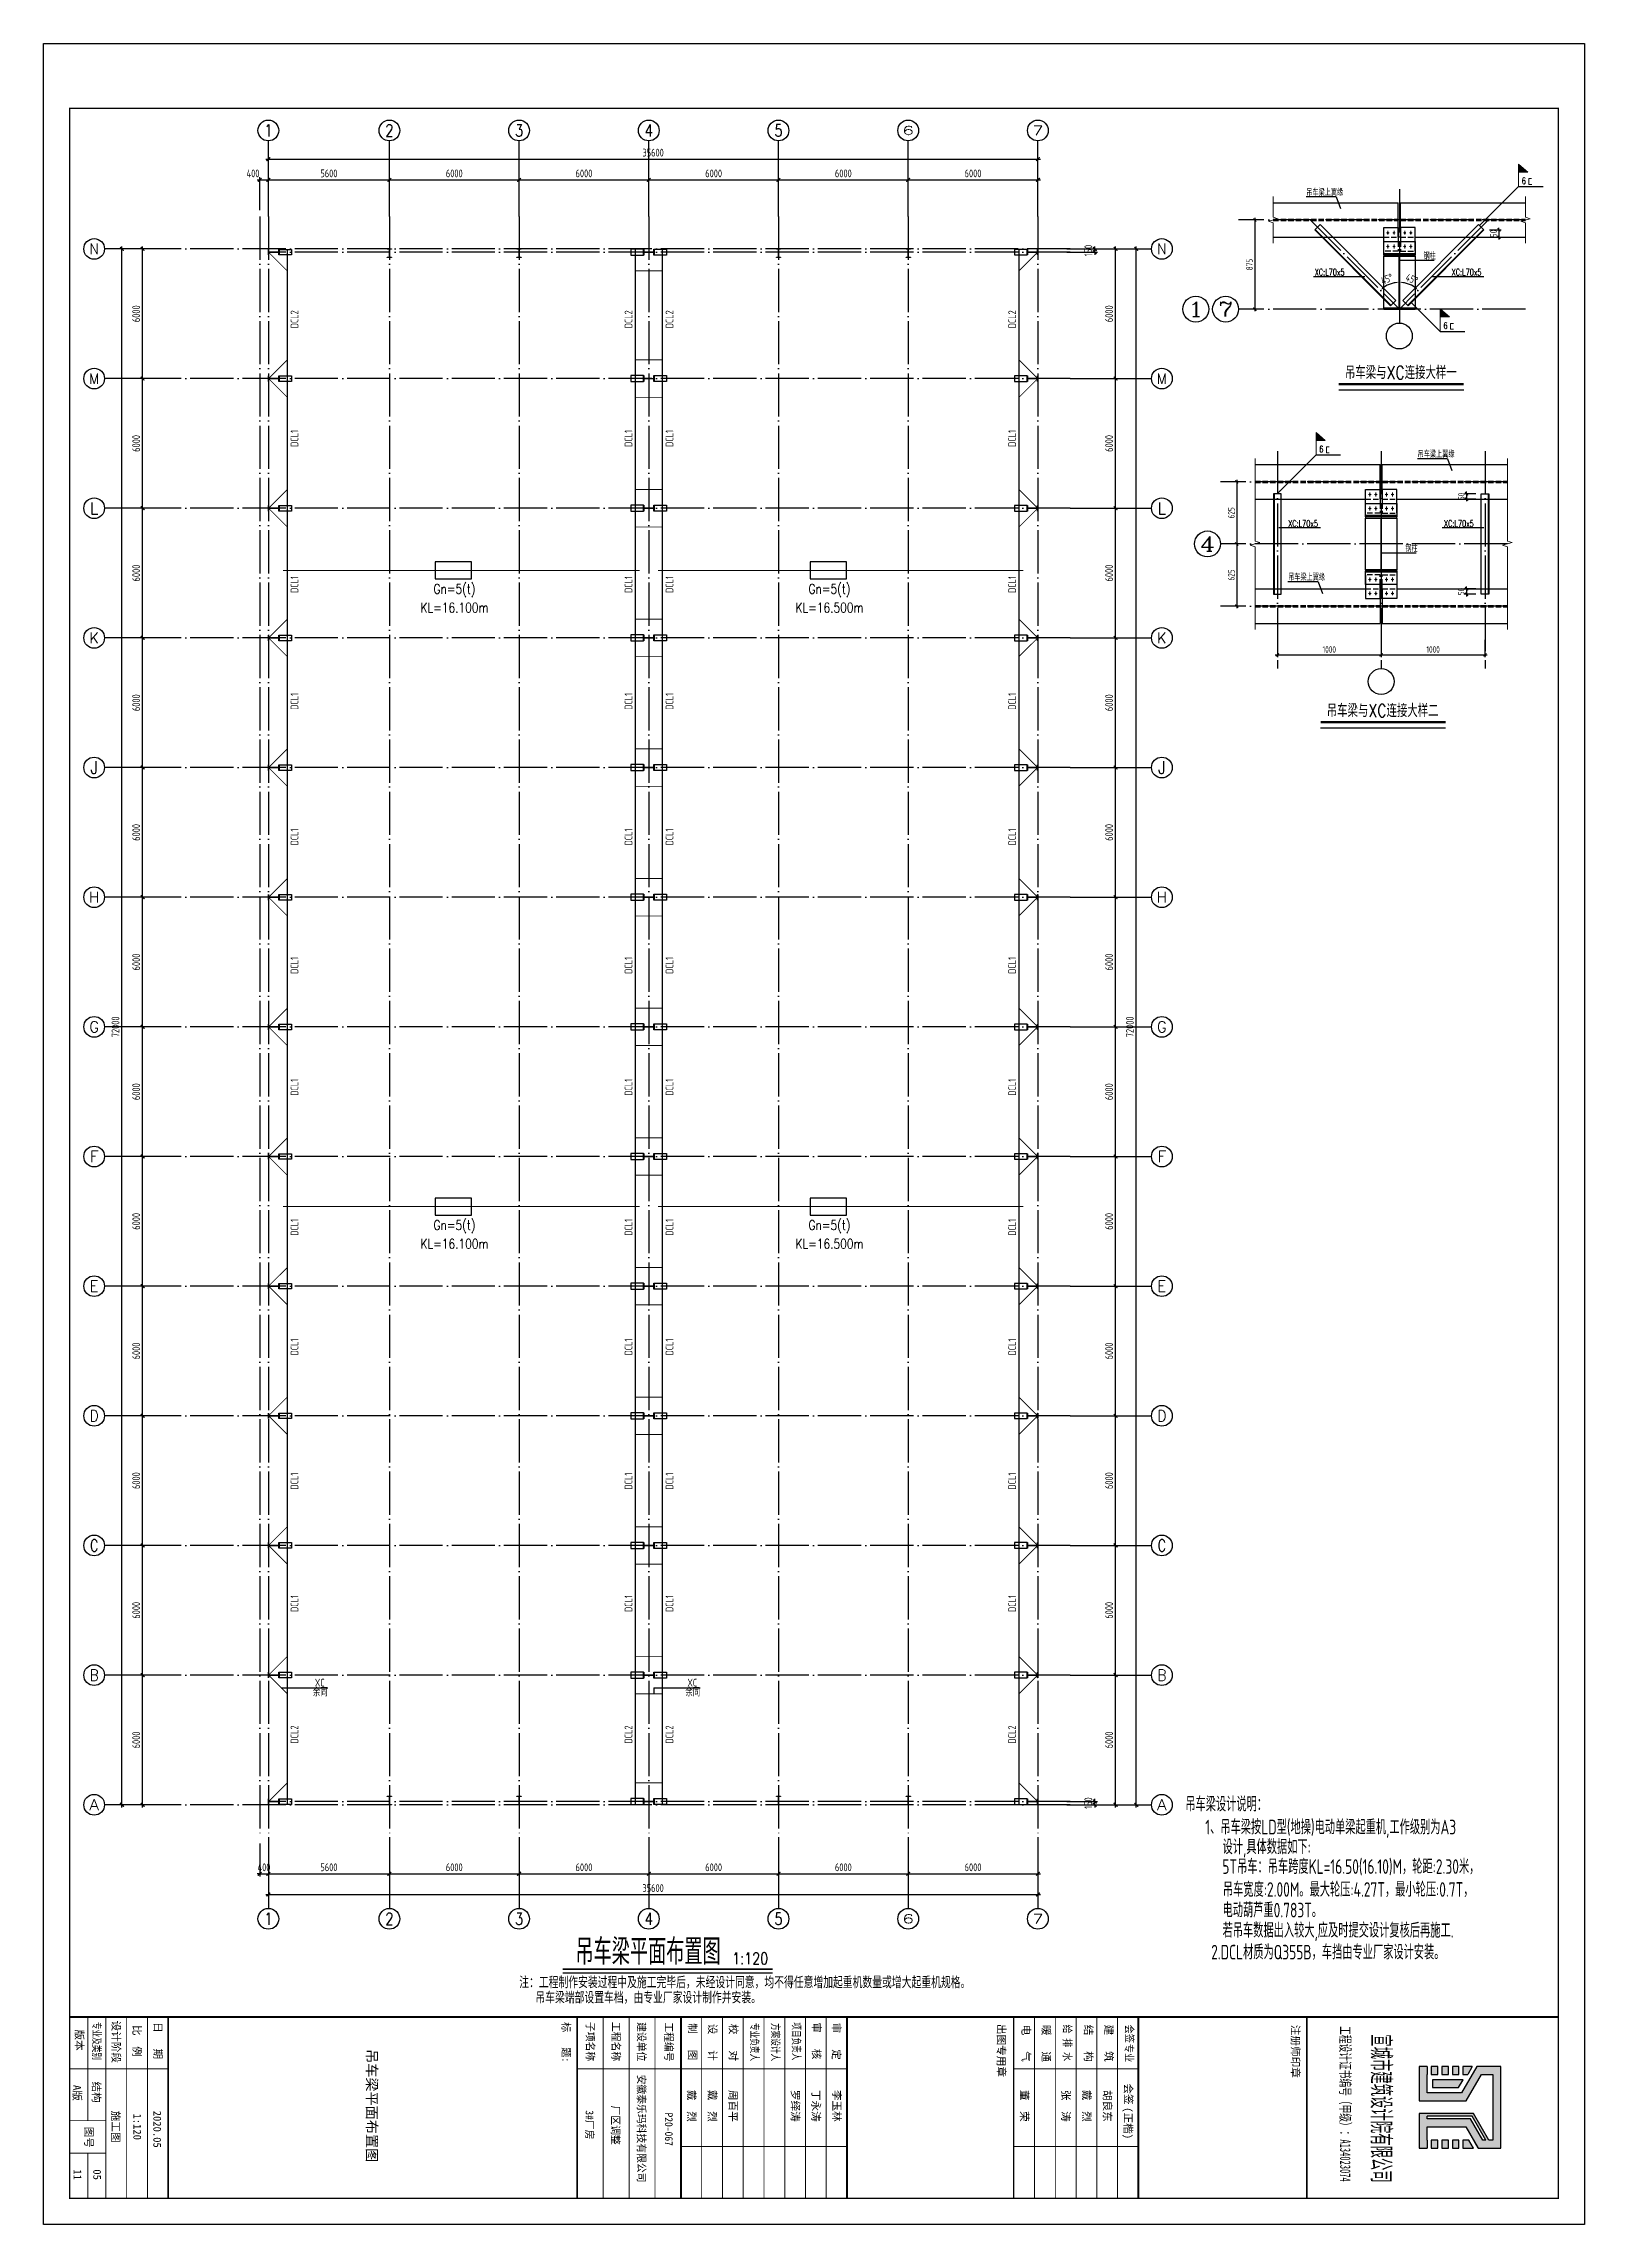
# Model space of a CAD drawing. Extents: x -1389621 to 57380, y -92505 to 283644.
# Drawn here: x -310133 to -238853, y 57648 to 158568 of the extents above; entities that cross this region are included whole.
import ezdxf
from ezdxf.enums import TextEntityAlignment as Align

# ---------------------------------------------------------------- set-up
doc = ezdxf.new("R2010")
doc.units = 0
doc.header["$LTSCALE"] = 100
doc.header["$MEASUREMENT"] = 0
for name, pattern in [('ACAD_ISO10W100', [18.5, 12, -3, 0.5, -3]), ('DASH', [0.35, 0.25, -0.1]), ('DOTE', [2.42, 2, -0.2, 0.02, -0.2]), ('SOLID', [0])]:
    doc.linetypes.add(name, pattern=pattern)
doc.layers.get('0').update_dxf_attribs({"linetype": 'CONTINUOUS'})
doc.layers.get('Defpoints').update_dxf_attribs({"linetype": 'CONTINUOUS'})
for name, color, linetype in [('10', 7, 'CONTINUOUS'), ('5图框', 7, 'CONTINUOUS'), ('AXIS', 3, 'CONTINUOUS'), ('AXIS_TEXT', 7, 'CONTINUOUS'), ('BORDER', 7, 'CONTINUOUS'), ('BZ_标准图框', 7, 'CONTINUOUS'), ('DIM', 3, 'CONTINUOUS'), ('DIM_SYMB', 3, 'CONTINUOUS'), ('DOTE', 1, 'DOTE'), ('TC', 151, 'CONTINUOUS'), ('TEXT', 7, 'CONTINUOUS'), ('柱子', 3, 'CONTINUOUS'), ('柱牛腿', 6, 'CONTINUOUS'), ('焊缝标注', 253, 'CONTINUOUS'), ('螺栓孔标注', 253, 'CONTINUOUS'), ('钢梁', 6, 'CONTINUOUS')]:
    doc.layers.add(name, color=color, linetype=linetype)
for name, color, linetype, lineweight in [('BOLT', 62, 'CONTINUOUS', 5), ('PUB_TEXT', 7, 'CONTINUOUS', 15), ('THIN', 7, 'CONTINUOUS', 0), ('数字', 3, 'CONTINUOUS', 20), ('文字', 3, 'CONTINUOUS', 20), ('焊接', 30, 'CONTINUOUS', 15)]:
    doc.layers.add(name, color=color, linetype=linetype, lineweight=lineweight)
doc.styles.add('-宋体', font='SimSun.ttf')
doc.styles.add('_HZTXT', font='txt.shx', dxfattribs={"width": 0.7, "bigfont": 'HZTXT.shx'})
doc.styles.add('_TCH_AXIS', font='COMPLEX', dxfattribs={"bigfont": 'GBCBIG'})
doc.styles.add('COMPLEX', font='COMPLEX')
doc.styles.add('ht', font='simhei.ttf', dxfattribs={"width": 0.8})
doc.styles.add('hztxt', font='txt', dxfattribs={"width": 0.7, "height": 10, "bigfont": 'hztxt.shx'})
doc.styles.add('SIMPLEX', font='SIMPLEX.SHX')
doc.styles.add('TSSD_Dimension', font='tssdeng.shx', dxfattribs={"width": 0.7, "bigfont": 'hztxt.shx'})
doc.styles.add('TSSD_REIN', font='Tssdeng.shx', dxfattribs={"width": 0.7, "bigfont": 'hztxt.shx'})
doc.dimstyles.new('TSAN_100_100', dxfattribs={"dimtxt": 350, "dimasz": 100, "dimexe": 100, "dimexo": 250, "dimgap": 100, "dimtad": 2, "dimzin": 0, "dimdsep": 46, "dimtxsty": 'TSSD_Dimension', "dimblk": 'CLOSEDBLANK', "dimblk1": 'CLOSEDBLANK', "dimblk2": 'CLOSEDBLANK', "dimcen": 0, "dimdle": 100, "dimclrt": 7, "dimadec": 0, "dimazin": 0, "dimtfac": 1, "dimtdec": 0, "dimtix": 1, "dimtmove": 2, "dimatfit": 3, "dimldrblk": 'CLOSEDBLANK', "dimfxl": 0, "dimtolj": 1, "dimtzin": 0, "dimarcsym": 0})
doc.dimstyles.new('TSSD_100_100', dxfattribs={"dimtxt": 300, "dimasz": 100, "dimexe": 100, "dimexo": 250, "dimgap": 100, "dimtad": 1, "dimdec": 0, "dimzin": 0, "dimdsep": 46, "dimtxsty": 'TSSD_Dimension', "dimblk": 'ARCHTICK', "dimblk1": 'ARCHTICK', "dimblk2": 'ARCHTICK', "dimcen": 0, "dimdle": 100, "dimclrt": 7, "dimadec": 0, "dimazin": 0, "dimtfac": 1, "dimtdec": 0, "dimtix": 1, "dimtmove": 2, "dimatfit": 3, "dimfxl": 0, "dimtolj": 1, "dimtzin": 0, "dimarcsym": 0})

msp = doc.modelspace()

# ---------------------------------------------------------------- texts
at = {"style": 'hztxt', "width": 0.8}
msp.add_text('1:120', height=540, dxfattribs=at).set_placement((-278277.753, 69687.577))
at = {"layer": '5图框', "style": 'hztxt', "width": 0.7}
msp.add_text('吊车梁平面布置图', height=1200, dxfattribs=at).set_placement((-285529.992, 69665.794))
at = {"layer": 'BZ_标准图框', "style": 'ht'}
for s, height, p in [('1:120', 359.9856, (-305978.887, 62778.112)), ('05', 360, (-307832.86, 60195.837))]:
    msp.add_text(s, height=height, rotation=270, dxfattribs=at).set_placement(p)
at = {"layer": 'PUB_TEXT', "style": '_HZTXT', "width": 0.8}
for s, p in [('Gn=5(t)', (-291120.594, 132973.575, 0.4)), ('Gn=5(t)', (-273770.594, 132973.575, 0.4)), ('KL=16.100m', (-291120.594, 132108.345, 0.4)), ('KL=16.500m', (-273770.594, 132108.345, 0.4)), ('Gn=5(t)', (-291120.594, 103533.285, 0.4)), ('Gn=5(t)', (-273770.594, 103533.285, 0.4)), ('KL=16.100m', (-291120.594, 102668.056, 0.4)), ('KL=16.500m', (-273770.594, 102668.056, 0.4))]:
    msp.add_text(s, height=450, dxfattribs=at).set_placement(p, align=Align.BOTTOM_CENTER)
at = {"layer": 'PUB_TEXT', "linetype": 'SOLID', "style": '-宋体'}
msp.add_text('吊车梁平面布置图', height=480, rotation=270, dxfattribs=at).set_placement((-295188.67, 65761.154))
at = {"layer": 'TC', "color": 7, "width": 0.7}
for s, height, style, p in [('吊车梁上翼缘', 300.3016, '_HZTXT', (-251715.196, 151524.422, 654.222)), ('钢柱', 300.3016, '_HZTXT', (-246295.163, 148577.602, 1308.444)), ('XC:L70x5', 300.3016, '_HZTXT', (-251327.707, 147839.076, 654.222)), ('XC:L70x5', 300.3016, '_HZTXT', (-244992.884, 147839.076, 654.222)), ('吊车梁上翼缘', 300.3016, '_HZTXT', (-246564.045, 139406.09)), ('XC:L70x5', 300.3016, '_HZTXT', (-252554.883, 136210.523)), ('XC:L70x5', 300.3016, '_HZTXT', (-245347.933, 136210.523)), ('钢柱', 300.3016, '_HZTXT', (-247134.849, 135045.597, 654.222)), ('吊车梁上翼缘', 300.3016, '_HZTXT', (-252554.883, 133717.882)), ('吊车梁设计说明：', 675.3443, 'TSSD_REIN', (-257314.203, 76758.894)), ('1、吊车梁按LD型(地操)电动单梁起重机,工作级别为A3', 675.34425, 'TSSD_REIN', (-256391.476, 75697.872)), ('设计,具体数据如下:', 675.3443, 'TSSD_REIN', (-255591.927, 74780.45)), ('5T吊车：吊车跨度KL=16.50(16.10)M，轮距:2.30米，', 675.34425, 'TSSD_REIN', (-255602.147, 73869.42)), ('吊车宽度:2.00M。最大轮压:4.27T，最小轮压:0.7T，', 675.34425, 'TSSD_REIN', (-255575.027, 72808.583)), ('若吊车数据出入较大,应及时提交设计复核后再施工.', 675.34425, 'TSSD_REIN', (-255591.927, 70919.041)), ('电动葫芦重0.783T。', 675.34425, 'TSSD_REIN', (-255591.927, 71855.144)), ('2.DCL材质为Q355B，车挡由专业厂家设计安装。', 675.34425, 'TSSD_REIN', (-256118.092, 69908.867)), ('注：工程制作安装过程中及施工完毕后，未经设计同意，均不得任意增加起重机数量或增大起重机规格。', 540.027, 'TSSD_REIN', (-288128.416, 68575.612)), ('吊车梁端部设置车档，由专业厂家设计制作并安装。', 540.027, 'TSSD_REIN', (-287380.416, 67872.612))]:
    msp.add_text(s, height=height, dxfattribs=dict(at, style=style)).set_placement(p)
at = {"layer": 'TC', "color": 7, "style": '_HZTXT', "width": 0.8}
for s, p in [('吊车梁与XC连接大样一', (-247344.985, 143642.826, 654.222)), ('吊车梁与XC连接大样二', (-248184.672, 128000.04, 0))]:
    msp.add_text(s, height=600.60015, dxfattribs=at).set_placement(p, align=Align.TOP_CENTER)
at = {"layer": '数字', "ltscale": 100, "style": 'TSSD_REIN', "width": 0.7}
for s, p in [('DCL2', (-298350.187, 145391.695)), ('DCL2', (-282896.657, 145391.695)), ('DCL2', (-281000.187, 145391.695)), ('DCL2', (-265146.657, 145391.695)), ('DCL1', (-298350.187, 139905.66)), ('DCL1', (-282896.657, 139905.66)), ('DCL1', (-281000.187, 139905.66)), ('DCL1', (-265146.657, 139905.66)), ('DCL1', (-298350.187, 133146.489)), ('DCL1', (-282896.657, 133146.489)), ('DCL1', (-281000.187, 133146.489)), ('DCL1', (-265146.657, 133146.489)), ('DCL1', (-298350.187, 127738.786)), ('DCL1', (-282896.657, 127738.786)), ('DCL1', (-281000.187, 127738.786)), ('DCL1', (-265146.657, 127738.786)), ('DCL1', (-298350.187, 121463.138)), ('DCL1', (-282896.657, 121463.138)), ('DCL1', (-281000.187, 121463.138)), ('DCL1', (-265146.657, 121463.138)), ('DCL1', (-298350.187, 115519.307)), ('DCL1', (-282896.657, 115519.307)), ('DCL1', (-281000.187, 115519.307)), ('DCL1', (-265146.657, 115519.307)), ('DCL1', (-298350.187, 109881.562)), ('DCL1', (-282896.657, 109881.562)), ('DCL1', (-281000.187, 109881.562)), ('DCL1', (-265146.657, 109881.562)), ('DCL1', (-298350.187, 103398.338)), ('DCL1', (-282896.657, 103398.338)), ('DCL1', (-281000.187, 103398.338)), ('DCL1', (-265146.657, 103398.338)), ('DCL1', (-298350.187, 97860.879)), ('DCL1', (-282896.657, 97860.879)), ('DCL1', (-281000.187, 97860.879)), ('DCL1', (-265146.657, 97860.879)), ('DCL1', (-298350.187, 91653.252)), ('DCL1', (-282896.657, 91653.252)), ('DCL1', (-281000.187, 91653.252)), ('DCL1', (-265146.657, 91653.252)), ('DCL1', (-298350.187, 85987.766)), ('DCL1', (-282896.657, 85987.766)), ('DCL1', (-281000.187, 85987.766)), ('DCL1', (-265146.657, 85987.766)), ('DCL2', (-298350.187, 79900.565)), ('DCL2', (-282896.657, 79900.565)), ('DCL2', (-281000.187, 79900.565)), ('DCL2', (-265146.657, 79900.565))]:
    msp.add_text(s, height=360, rotation=90, dxfattribs=at).set_placement(p)
for s, p in [('XC', (-297584.435, 82538.187)), ('XC', (-280350.435, 82538.187)), ('余同', (-297675.435, 82085.187)), ('余同', (-280441.435, 82085.187))]:
    msp.add_text(s, height=360, dxfattribs=at).set_placement(p)
at = {"layer": '文字', "style": 'SIMPLEX', "width": 0.7}
for p in [(-241749.023, 152067.771, 654.222), (-245372.155, 145367.998, 654.222), (-251116.951, 139654.261)]:
    msp.add_text('6', height=300, dxfattribs=at).set_placement(p)

# ---------------------------------------------------------------- blocks, each defined once
blk = doc.blocks.new('_ArchTick')
at = {"color": 0, "linetype": 'ByBlock'}
blk.add_lwpolyline([(-0.71, -0.71, 0.5, 0.5, 0), (0.71, 0.71, 0.5, 0.5, 0)], format="xyseb", dxfattribs=at)
blk = doc.blocks.new('*D394')
at = {"layer": 'Defpoints', "color": 0, "ltscale": 100}
for p in [(-305551, 83067), (-304057, 83067), (-304057, 77067)]:
    blk.add_point(p, dxfattribs=at)
at = {"layer": 'DIM', "color": 0, "lineweight": -2, "ltscale": 100}
for p, q in [((-304357, 83067), (-305671, 83067)), ((-305551, 76947), (-305551, 83187)), ((-304357, 77067), (-305671, 77067))]:
    blk.add_line(p, q, dxfattribs=at)
at = {"layer": 'DIM', "color": 0, "lineweight": -2, "ltscale": 100, "xscale": 120, "yscale": 120, "zscale": 120}
for p, rotation in [((-305551, 83067), 90), ((-305551, 77067), 270)]:
    blk.add_blockref('_ArchTick', p, dxfattribs=dict(at, rotation=rotation))
at = {"layer": 'DIM', "color": 7, "ltscale": 100, "insert": (-305851, 80067), "char_height": 360, "attachment_point": 5, "rotation": 90, "style": 'TSSD_Dimension'}
blk.add_mtext('\\A1;6000', dxfattribs=at)
blk = doc.blocks.new('*D395')
at = {"layer": 'Defpoints', "color": 0, "ltscale": 100}
for p in [(-305551, 89067), (-304057, 89067), (-304057, 83067)]:
    blk.add_point(p, dxfattribs=at)
at = {"layer": 'DIM', "color": 0, "lineweight": -2, "ltscale": 100}
for p, q in [((-304357, 89067), (-305671, 89067)), ((-305551, 82947), (-305551, 89187)), ((-304357, 83067), (-305671, 83067))]:
    blk.add_line(p, q, dxfattribs=at)
at = {"layer": 'DIM', "color": 0, "lineweight": -2, "ltscale": 100, "xscale": 120, "yscale": 120, "zscale": 120}
for p, rotation in [((-305551, 89067), 90), ((-305551, 83067), 270)]:
    blk.add_blockref('_ArchTick', p, dxfattribs=dict(at, rotation=rotation))
at = {"layer": 'DIM', "color": 7, "ltscale": 100, "insert": (-305851, 86067), "char_height": 360, "attachment_point": 5, "rotation": 90, "style": 'TSSD_Dimension'}
blk.add_mtext('\\A1;6000', dxfattribs=at)
blk = doc.blocks.new('*D396')
at = {"layer": 'Defpoints', "color": 0, "ltscale": 100}
for p in [(-305551, 95067), (-304057, 95067), (-304057, 89067)]:
    blk.add_point(p, dxfattribs=at)
at = {"layer": 'DIM', "color": 0, "lineweight": -2, "ltscale": 100}
for p, q in [((-304357, 95067), (-305671, 95067)), ((-305551, 88947), (-305551, 95187)), ((-304357, 89067), (-305671, 89067))]:
    blk.add_line(p, q, dxfattribs=at)
at = {"layer": 'DIM', "color": 0, "lineweight": -2, "ltscale": 100, "xscale": 120, "yscale": 120, "zscale": 120}
for p, rotation in [((-305551, 95067), 90), ((-305551, 89067), 270)]:
    blk.add_blockref('_ArchTick', p, dxfattribs=dict(at, rotation=rotation))
at = {"layer": 'DIM', "color": 7, "ltscale": 100, "insert": (-305851, 92067), "char_height": 360, "attachment_point": 5, "rotation": 90, "style": 'TSSD_Dimension'}
blk.add_mtext('\\A1;6000', dxfattribs=at)
blk = doc.blocks.new('*D397')
at = {"layer": 'Defpoints', "color": 0, "ltscale": 100}
for p in [(-305551, 101067), (-304057, 101067), (-304057, 95067)]:
    blk.add_point(p, dxfattribs=at)
at = {"layer": 'DIM', "color": 0, "lineweight": -2, "ltscale": 100}
for p, q in [((-304357, 101067), (-305671, 101067)), ((-305551, 94947), (-305551, 101187)), ((-304357, 95067), (-305671, 95067))]:
    blk.add_line(p, q, dxfattribs=at)
at = {"layer": 'DIM', "color": 0, "lineweight": -2, "ltscale": 100, "xscale": 120, "yscale": 120, "zscale": 120}
for p, rotation in [((-305551, 101067), 90), ((-305551, 95067), 270)]:
    blk.add_blockref('_ArchTick', p, dxfattribs=dict(at, rotation=rotation))
at = {"layer": 'DIM', "color": 7, "ltscale": 100, "insert": (-305851, 98067), "char_height": 360, "attachment_point": 5, "rotation": 90, "style": 'TSSD_Dimension'}
blk.add_mtext('\\A1;6000', dxfattribs=at)
blk = doc.blocks.new('*D398')
at = {"layer": 'Defpoints', "color": 0, "ltscale": 100}
for p in [(-305551, 107067), (-304057, 107067), (-304057, 101067)]:
    blk.add_point(p, dxfattribs=at)
at = {"layer": 'DIM', "color": 0, "lineweight": -2, "ltscale": 100}
for p, q in [((-304357, 107067), (-305671, 107067)), ((-305551, 100947), (-305551, 107187)), ((-304357, 101067), (-305671, 101067))]:
    blk.add_line(p, q, dxfattribs=at)
at = {"layer": 'DIM', "color": 0, "lineweight": -2, "ltscale": 100, "xscale": 120, "yscale": 120, "zscale": 120}
for p, rotation in [((-305551, 107067), 90), ((-305551, 101067), 270)]:
    blk.add_blockref('_ArchTick', p, dxfattribs=dict(at, rotation=rotation))
at = {"layer": 'DIM', "color": 7, "ltscale": 100, "insert": (-305851, 104067), "char_height": 360, "attachment_point": 5, "rotation": 90, "style": 'TSSD_Dimension'}
blk.add_mtext('\\A1;6000', dxfattribs=at)
blk = doc.blocks.new('*D399')
at = {"layer": 'Defpoints', "color": 0, "ltscale": 100}
for p in [(-305551, 113067), (-304057, 113067), (-304057, 107067)]:
    blk.add_point(p, dxfattribs=at)
at = {"layer": 'DIM', "color": 0, "lineweight": -2, "ltscale": 100}
for p, q in [((-304357, 113067), (-305671, 113067)), ((-305551, 106947), (-305551, 113187)), ((-304357, 107067), (-305671, 107067))]:
    blk.add_line(p, q, dxfattribs=at)
at = {"layer": 'DIM', "color": 0, "lineweight": -2, "ltscale": 100, "xscale": 120, "yscale": 120, "zscale": 120}
for p, rotation in [((-305551, 113067), 90), ((-305551, 107067), 270)]:
    blk.add_blockref('_ArchTick', p, dxfattribs=dict(at, rotation=rotation))
at = {"layer": 'DIM', "color": 7, "ltscale": 100, "insert": (-305851, 110067), "char_height": 360, "attachment_point": 5, "rotation": 90, "style": 'TSSD_Dimension'}
blk.add_mtext('\\A1;6000', dxfattribs=at)
blk = doc.blocks.new('*D400')
at = {"layer": 'Defpoints', "color": 0, "ltscale": 100}
for p in [(-305551, 119067), (-304057, 119067), (-304057, 113067)]:
    blk.add_point(p, dxfattribs=at)
at = {"layer": 'DIM', "color": 0, "lineweight": -2, "ltscale": 100}
for p, q in [((-305551, 112947), (-305551, 119187)), ((-304357, 119067), (-305671, 119067)), ((-304357, 113067), (-305671, 113067))]:
    blk.add_line(p, q, dxfattribs=at)
at = {"layer": 'DIM', "color": 0, "lineweight": -2, "ltscale": 100, "xscale": 120, "yscale": 120, "zscale": 120}
for p, rotation in [((-305551, 119067), 90), ((-305551, 113067), 270)]:
    blk.add_blockref('_ArchTick', p, dxfattribs=dict(at, rotation=rotation))
at = {"layer": 'DIM', "color": 7, "ltscale": 100, "insert": (-305851, 116067), "char_height": 360, "attachment_point": 5, "rotation": 90, "style": 'TSSD_Dimension'}
blk.add_mtext('\\A1;6000', dxfattribs=at)
blk = doc.blocks.new('*D401')
at = {"layer": 'Defpoints', "color": 0, "ltscale": 100}
for p in [(-305551, 125067), (-304057, 125067), (-304057, 119067)]:
    blk.add_point(p, dxfattribs=at)
at = {"layer": 'DIM', "color": 0, "lineweight": -2, "ltscale": 100}
for p, q in [((-305551, 118947), (-305551, 125187)), ((-304357, 125067), (-305671, 125067)), ((-304357, 119067), (-305671, 119067))]:
    blk.add_line(p, q, dxfattribs=at)
at = {"layer": 'DIM', "color": 0, "lineweight": -2, "ltscale": 100, "xscale": 120, "yscale": 120, "zscale": 120}
for p, rotation in [((-305551, 125067), 90), ((-305551, 119067), 270)]:
    blk.add_blockref('_ArchTick', p, dxfattribs=dict(at, rotation=rotation))
at = {"layer": 'DIM', "color": 7, "ltscale": 100, "insert": (-305851, 122067), "char_height": 360, "attachment_point": 5, "rotation": 90, "style": 'TSSD_Dimension'}
blk.add_mtext('\\A1;6000', dxfattribs=at)
blk = doc.blocks.new('*D402')
at = {"layer": 'Defpoints', "color": 0, "ltscale": 100}
for p in [(-305551, 131067), (-304057, 131067), (-304057, 125067)]:
    blk.add_point(p, dxfattribs=at)
at = {"layer": 'DIM', "color": 0, "lineweight": -2, "ltscale": 100}
for p, q in [((-304357, 131067), (-305671, 131067)), ((-305551, 124947), (-305551, 131187)), ((-304357, 125067), (-305671, 125067))]:
    blk.add_line(p, q, dxfattribs=at)
at = {"layer": 'DIM', "color": 0, "lineweight": -2, "ltscale": 100, "xscale": 120, "yscale": 120, "zscale": 120}
for p, rotation in [((-305551, 131067), 90), ((-305551, 125067), 270)]:
    blk.add_blockref('_ArchTick', p, dxfattribs=dict(at, rotation=rotation))
at = {"layer": 'DIM', "color": 7, "ltscale": 100, "insert": (-305851, 128067), "char_height": 360, "attachment_point": 5, "rotation": 90, "style": 'TSSD_Dimension'}
blk.add_mtext('\\A1;6000', dxfattribs=at)
blk = doc.blocks.new('*D403')
at = {"layer": 'Defpoints', "color": 0, "ltscale": 100}
for p in [(-305551, 137067), (-304057, 137067), (-304057, 131067)]:
    blk.add_point(p, dxfattribs=at)
at = {"layer": 'DIM', "color": 0, "lineweight": -2, "ltscale": 100}
for p, q in [((-304357, 137067), (-305671, 137067)), ((-305551, 130947), (-305551, 137187)), ((-304357, 131067), (-305671, 131067))]:
    blk.add_line(p, q, dxfattribs=at)
at = {"layer": 'DIM', "color": 0, "lineweight": -2, "ltscale": 100, "xscale": 120, "yscale": 120, "zscale": 120}
for p, rotation in [((-305551, 137067), 90), ((-305551, 131067), 270)]:
    blk.add_blockref('_ArchTick', p, dxfattribs=dict(at, rotation=rotation))
at = {"layer": 'DIM', "color": 7, "ltscale": 100, "insert": (-305851, 134067), "char_height": 360, "attachment_point": 5, "rotation": 90, "style": 'TSSD_Dimension'}
blk.add_mtext('\\A1;6000', dxfattribs=at)
blk = doc.blocks.new('*D404')
at = {"layer": 'Defpoints', "color": 0, "ltscale": 100}
for p in [(-305551, 143067), (-304057, 143067), (-304057, 137067)]:
    blk.add_point(p, dxfattribs=at)
at = {"layer": 'DIM', "color": 0, "lineweight": -2, "ltscale": 100}
for p, q in [((-304357, 143067), (-305671, 143067)), ((-305551, 136947), (-305551, 143187)), ((-304357, 137067), (-305671, 137067))]:
    blk.add_line(p, q, dxfattribs=at)
at = {"layer": 'DIM', "color": 0, "lineweight": -2, "ltscale": 100, "xscale": 120, "yscale": 120, "zscale": 120}
for p, rotation in [((-305551, 143067), 90), ((-305551, 137067), 270)]:
    blk.add_blockref('_ArchTick', p, dxfattribs=dict(at, rotation=rotation))
at = {"layer": 'DIM', "color": 7, "ltscale": 100, "insert": (-305851, 140067), "char_height": 360, "attachment_point": 5, "rotation": 90, "style": 'TSSD_Dimension'}
blk.add_mtext('\\A1;6000', dxfattribs=at)
blk = doc.blocks.new('*D405')
at = {"layer": 'Defpoints', "color": 0, "ltscale": 100}
for p in [(-305551, 149067), (-304057, 149067), (-304057, 143067)]:
    blk.add_point(p, dxfattribs=at)
at = {"layer": 'DIM', "color": 0, "lineweight": -2, "ltscale": 100}
for p, q in [((-304357, 149067), (-305671, 149067)), ((-305551, 142947), (-305551, 149187)), ((-304357, 143067), (-305671, 143067))]:
    blk.add_line(p, q, dxfattribs=at)
at = {"layer": 'DIM', "color": 0, "lineweight": -2, "ltscale": 100, "xscale": 120, "yscale": 120, "zscale": 120}
for p, rotation in [((-305551, 149067), 90), ((-305551, 143067), 270)]:
    blk.add_blockref('_ArchTick', p, dxfattribs=dict(at, rotation=rotation))
at = {"layer": 'DIM', "color": 7, "ltscale": 100, "insert": (-305851, 146067), "char_height": 360, "attachment_point": 5, "rotation": 90, "style": 'TSSD_Dimension'}
blk.add_mtext('\\A1;6000', dxfattribs=at)
blk = doc.blocks.new('*D406')
at = {"layer": 'Defpoints', "color": 0, "ltscale": 100}
for p in [(-306511, 149067), (-303817, 149067), (-303817, 77067)]:
    blk.add_point(p, dxfattribs=at)
at = {"layer": 'DIM', "color": 0, "lineweight": -2, "ltscale": 100}
for p, q in [((-304117, 149067), (-306631, 149067)), ((-306511, 76947), (-306511, 149187)), ((-304117, 77067), (-306631, 77067))]:
    blk.add_line(p, q, dxfattribs=at)
at = {"layer": 'DIM', "color": 0, "lineweight": -2, "ltscale": 100, "xscale": 120, "yscale": 120, "zscale": 120}
for p, rotation in [((-306511, 149067), 90), ((-306511, 77067), 270)]:
    blk.add_blockref('_ArchTick', p, dxfattribs=dict(at, rotation=rotation))
at = {"layer": 'DIM', "color": 7, "ltscale": 100, "insert": (-306811, 113067), "char_height": 360, "attachment_point": 5, "rotation": 90, "style": 'TSSD_Dimension'}
blk.add_mtext('\\A1;72000', dxfattribs=at)
blk = doc.blocks.new('*D407')
at = {"layer": 'Defpoints', "color": 0, "ltscale": 100}
for p in [(-262635, 83067), (-260542, 83067), (-262635, 77067)]:
    blk.add_point(p, dxfattribs=at)
at = {"layer": 'DIM', "color": 0, "lineweight": -2, "ltscale": 100}
for p, q in [((-262335, 83067), (-260422, 83067)), ((-260542, 76947), (-260542, 83187)), ((-262335, 77067), (-260422, 77067))]:
    blk.add_line(p, q, dxfattribs=at)
at = {"layer": 'DIM', "color": 0, "lineweight": -2, "ltscale": 100, "xscale": 120, "yscale": 120, "zscale": 120}
for p, rotation in [((-260542, 83067), 90), ((-260542, 77067), 270)]:
    blk.add_blockref('_ArchTick', p, dxfattribs=dict(at, rotation=rotation))
at = {"layer": 'DIM', "color": 7, "ltscale": 100, "insert": (-260842, 80067), "char_height": 360, "attachment_point": 5, "rotation": 90, "style": 'TSSD_Dimension'}
blk.add_mtext('\\A1;6000', dxfattribs=at)
blk = doc.blocks.new('*D408')
at = {"layer": 'Defpoints', "color": 0, "ltscale": 100}
for p in [(-262635, 89067), (-260542, 89067), (-262635, 83067)]:
    blk.add_point(p, dxfattribs=at)
at = {"layer": 'DIM', "color": 0, "lineweight": -2, "ltscale": 100}
for p, q in [((-262335, 89067), (-260422, 89067)), ((-260542, 82947), (-260542, 89187)), ((-262335, 83067), (-260422, 83067))]:
    blk.add_line(p, q, dxfattribs=at)
at = {"layer": 'DIM', "color": 0, "lineweight": -2, "ltscale": 100, "xscale": 120, "yscale": 120, "zscale": 120}
for p, rotation in [((-260542, 89067), 90), ((-260542, 83067), 270)]:
    blk.add_blockref('_ArchTick', p, dxfattribs=dict(at, rotation=rotation))
at = {"layer": 'DIM', "color": 7, "ltscale": 100, "insert": (-260842, 86067), "char_height": 360, "attachment_point": 5, "rotation": 90, "style": 'TSSD_Dimension'}
blk.add_mtext('\\A1;6000', dxfattribs=at)
blk = doc.blocks.new('*D409')
at = {"layer": 'Defpoints', "color": 0, "ltscale": 100}
for p in [(-262635, 95067), (-260542, 95067), (-262635, 89067)]:
    blk.add_point(p, dxfattribs=at)
at = {"layer": 'DIM', "color": 0, "lineweight": -2, "ltscale": 100}
for p, q in [((-262335, 95067), (-260422, 95067)), ((-260542, 88947), (-260542, 95187)), ((-262335, 89067), (-260422, 89067))]:
    blk.add_line(p, q, dxfattribs=at)
at = {"layer": 'DIM', "color": 0, "lineweight": -2, "ltscale": 100, "xscale": 120, "yscale": 120, "zscale": 120}
for p, rotation in [((-260542, 95067), 90), ((-260542, 89067), 270)]:
    blk.add_blockref('_ArchTick', p, dxfattribs=dict(at, rotation=rotation))
at = {"layer": 'DIM', "color": 7, "ltscale": 100, "insert": (-260842, 92067), "char_height": 360, "attachment_point": 5, "rotation": 90, "style": 'TSSD_Dimension'}
blk.add_mtext('\\A1;6000', dxfattribs=at)
blk = doc.blocks.new('*D410')
at = {"layer": 'Defpoints', "color": 0, "ltscale": 100}
for p in [(-262635, 101067), (-260542, 101067), (-262635, 95067)]:
    blk.add_point(p, dxfattribs=at)
at = {"layer": 'DIM', "color": 0, "lineweight": -2, "ltscale": 100}
for p, q in [((-262335, 101067), (-260422, 101067)), ((-260542, 94947), (-260542, 101187)), ((-262335, 95067), (-260422, 95067))]:
    blk.add_line(p, q, dxfattribs=at)
at = {"layer": 'DIM', "color": 0, "lineweight": -2, "ltscale": 100, "xscale": 120, "yscale": 120, "zscale": 120}
for p, rotation in [((-260542, 101067), 90), ((-260542, 95067), 270)]:
    blk.add_blockref('_ArchTick', p, dxfattribs=dict(at, rotation=rotation))
at = {"layer": 'DIM', "color": 7, "ltscale": 100, "insert": (-260842, 98067), "char_height": 360, "attachment_point": 5, "rotation": 90, "style": 'TSSD_Dimension'}
blk.add_mtext('\\A1;6000', dxfattribs=at)
blk = doc.blocks.new('*D411')
at = {"layer": 'Defpoints', "color": 0, "ltscale": 100}
for p in [(-262635, 107067), (-260542, 107067), (-262635, 101067)]:
    blk.add_point(p, dxfattribs=at)
at = {"layer": 'DIM', "color": 0, "lineweight": -2, "ltscale": 100}
for p, q in [((-262335, 107067), (-260422, 107067)), ((-260542, 100947), (-260542, 107187)), ((-262335, 101067), (-260422, 101067))]:
    blk.add_line(p, q, dxfattribs=at)
at = {"layer": 'DIM', "color": 0, "lineweight": -2, "ltscale": 100, "xscale": 120, "yscale": 120, "zscale": 120}
for p, rotation in [((-260542, 107067), 90), ((-260542, 101067), 270)]:
    blk.add_blockref('_ArchTick', p, dxfattribs=dict(at, rotation=rotation))
at = {"layer": 'DIM', "color": 7, "ltscale": 100, "insert": (-260842, 104067), "char_height": 360, "attachment_point": 5, "rotation": 90, "style": 'TSSD_Dimension'}
blk.add_mtext('\\A1;6000', dxfattribs=at)
blk = doc.blocks.new('*D412')
at = {"layer": 'Defpoints', "color": 0, "ltscale": 100}
for p in [(-262635, 113067), (-260542, 113067), (-262635, 107067)]:
    blk.add_point(p, dxfattribs=at)
at = {"layer": 'DIM', "color": 0, "lineweight": -2, "ltscale": 100}
for p, q in [((-262335, 113067), (-260422, 113067)), ((-260542, 106947), (-260542, 113187)), ((-262335, 107067), (-260422, 107067))]:
    blk.add_line(p, q, dxfattribs=at)
at = {"layer": 'DIM', "color": 0, "lineweight": -2, "ltscale": 100, "xscale": 120, "yscale": 120, "zscale": 120}
for p, rotation in [((-260542, 113067), 90), ((-260542, 107067), 270)]:
    blk.add_blockref('_ArchTick', p, dxfattribs=dict(at, rotation=rotation))
at = {"layer": 'DIM', "color": 7, "ltscale": 100, "insert": (-260842, 110067), "char_height": 360, "attachment_point": 5, "rotation": 90, "style": 'TSSD_Dimension'}
blk.add_mtext('\\A1;6000', dxfattribs=at)
blk = doc.blocks.new('*D413')
at = {"layer": 'Defpoints', "color": 0, "ltscale": 100}
for p in [(-262635, 119067), (-260542, 119067), (-262635, 113067)]:
    blk.add_point(p, dxfattribs=at)
at = {"layer": 'DIM', "color": 0, "lineweight": -2, "ltscale": 100}
for p, q in [((-260542, 112947), (-260542, 119187)), ((-262335, 119067), (-260422, 119067)), ((-262335, 113067), (-260422, 113067))]:
    blk.add_line(p, q, dxfattribs=at)
at = {"layer": 'DIM', "color": 0, "lineweight": -2, "ltscale": 100, "xscale": 120, "yscale": 120, "zscale": 120}
for p, rotation in [((-260542, 119067), 90), ((-260542, 113067), 270)]:
    blk.add_blockref('_ArchTick', p, dxfattribs=dict(at, rotation=rotation))
at = {"layer": 'DIM', "color": 7, "ltscale": 100, "insert": (-260842, 116067), "char_height": 360, "attachment_point": 5, "rotation": 90, "style": 'TSSD_Dimension'}
blk.add_mtext('\\A1;6000', dxfattribs=at)
blk = doc.blocks.new('*D414')
at = {"layer": 'Defpoints', "color": 0, "ltscale": 100}
for p in [(-262635, 125067), (-260542, 125067), (-262635, 119067)]:
    blk.add_point(p, dxfattribs=at)
at = {"layer": 'DIM', "color": 0, "lineweight": -2, "ltscale": 100}
for p, q in [((-260542, 118947), (-260542, 125187)), ((-262335, 125067), (-260422, 125067)), ((-262335, 119067), (-260422, 119067))]:
    blk.add_line(p, q, dxfattribs=at)
at = {"layer": 'DIM', "color": 0, "lineweight": -2, "ltscale": 100, "xscale": 120, "yscale": 120, "zscale": 120}
for p, rotation in [((-260542, 125067), 90), ((-260542, 119067), 270)]:
    blk.add_blockref('_ArchTick', p, dxfattribs=dict(at, rotation=rotation))
at = {"layer": 'DIM', "color": 7, "ltscale": 100, "insert": (-260842, 122067), "char_height": 360, "attachment_point": 5, "rotation": 90, "style": 'TSSD_Dimension'}
blk.add_mtext('\\A1;6000', dxfattribs=at)
blk = doc.blocks.new('*D415')
at = {"layer": 'Defpoints', "color": 0, "ltscale": 100}
for p in [(-262635, 131067), (-260542, 131067), (-262635, 125067)]:
    blk.add_point(p, dxfattribs=at)
at = {"layer": 'DIM', "color": 0, "lineweight": -2, "ltscale": 100}
for p, q in [((-262335, 131067), (-260422, 131067)), ((-260542, 124947), (-260542, 131187)), ((-262335, 125067), (-260422, 125067))]:
    blk.add_line(p, q, dxfattribs=at)
at = {"layer": 'DIM', "color": 0, "lineweight": -2, "ltscale": 100, "xscale": 120, "yscale": 120, "zscale": 120}
for p, rotation in [((-260542, 131067), 90), ((-260542, 125067), 270)]:
    blk.add_blockref('_ArchTick', p, dxfattribs=dict(at, rotation=rotation))
at = {"layer": 'DIM', "color": 7, "ltscale": 100, "insert": (-260842, 128067), "char_height": 360, "attachment_point": 5, "rotation": 90, "style": 'TSSD_Dimension'}
blk.add_mtext('\\A1;6000', dxfattribs=at)
blk = doc.blocks.new('*D416')
at = {"layer": 'Defpoints', "color": 0, "ltscale": 100}
for p in [(-262635, 137067), (-260542, 137067), (-262635, 131067)]:
    blk.add_point(p, dxfattribs=at)
at = {"layer": 'DIM', "color": 0, "lineweight": -2, "ltscale": 100}
for p, q in [((-262335, 137067), (-260422, 137067)), ((-260542, 130947), (-260542, 137187)), ((-262335, 131067), (-260422, 131067))]:
    blk.add_line(p, q, dxfattribs=at)
at = {"layer": 'DIM', "color": 0, "lineweight": -2, "ltscale": 100, "xscale": 120, "yscale": 120, "zscale": 120}
for p, rotation in [((-260542, 137067), 90), ((-260542, 131067), 270)]:
    blk.add_blockref('_ArchTick', p, dxfattribs=dict(at, rotation=rotation))
at = {"layer": 'DIM', "color": 7, "ltscale": 100, "insert": (-260842, 134067), "char_height": 360, "attachment_point": 5, "rotation": 90, "style": 'TSSD_Dimension'}
blk.add_mtext('\\A1;6000', dxfattribs=at)
blk = doc.blocks.new('*D417')
at = {"layer": 'Defpoints', "color": 0, "ltscale": 100}
for p in [(-262635, 143067), (-260542, 143067), (-262635, 137067)]:
    blk.add_point(p, dxfattribs=at)
at = {"layer": 'DIM', "color": 0, "lineweight": -2, "ltscale": 100}
for p, q in [((-262335, 143067), (-260422, 143067)), ((-260542, 136947), (-260542, 143187)), ((-262335, 137067), (-260422, 137067))]:
    blk.add_line(p, q, dxfattribs=at)
at = {"layer": 'DIM', "color": 0, "lineweight": -2, "ltscale": 100, "xscale": 120, "yscale": 120, "zscale": 120}
for p, rotation in [((-260542, 143067), 90), ((-260542, 137067), 270)]:
    blk.add_blockref('_ArchTick', p, dxfattribs=dict(at, rotation=rotation))
at = {"layer": 'DIM', "color": 7, "ltscale": 100, "insert": (-260842, 140067), "char_height": 360, "attachment_point": 5, "rotation": 90, "style": 'TSSD_Dimension'}
blk.add_mtext('\\A1;6000', dxfattribs=at)
blk = doc.blocks.new('*D418')
at = {"layer": 'Defpoints', "color": 0, "ltscale": 100}
for p in [(-262635, 149067), (-260542, 149067), (-262635, 143067)]:
    blk.add_point(p, dxfattribs=at)
at = {"layer": 'DIM', "color": 0, "lineweight": -2, "ltscale": 100}
for p, q in [((-262335, 149067), (-260422, 149067)), ((-260542, 142947), (-260542, 149187)), ((-262335, 143067), (-260422, 143067))]:
    blk.add_line(p, q, dxfattribs=at)
at = {"layer": 'DIM', "color": 0, "lineweight": -2, "ltscale": 100, "xscale": 120, "yscale": 120, "zscale": 120}
for p, rotation in [((-260542, 149067), 90), ((-260542, 143067), 270)]:
    blk.add_blockref('_ArchTick', p, dxfattribs=dict(at, rotation=rotation))
at = {"layer": 'DIM', "color": 7, "ltscale": 100, "insert": (-260842, 146067), "char_height": 360, "attachment_point": 5, "rotation": 90, "style": 'TSSD_Dimension'}
blk.add_mtext('\\A1;6000', dxfattribs=at)
blk = doc.blocks.new('*D419')
at = {"layer": 'Defpoints', "color": 0, "ltscale": 100}
for p in [(-262875, 149067), (-259582, 149067), (-262875, 77067)]:
    blk.add_point(p, dxfattribs=at)
at = {"layer": 'DIM', "color": 0, "lineweight": -2, "ltscale": 100}
for p, q in [((-262575, 149067), (-259462, 149067)), ((-259582, 76947), (-259582, 149187)), ((-262575, 77067), (-259462, 77067))]:
    blk.add_line(p, q, dxfattribs=at)
at = {"layer": 'DIM', "color": 0, "lineweight": -2, "ltscale": 100, "xscale": 120, "yscale": 120, "zscale": 120}
for p, rotation in [((-259582, 149067), 90), ((-259582, 77067), 270)]:
    blk.add_blockref('_ArchTick', p, dxfattribs=dict(at, rotation=rotation))
at = {"layer": 'DIM', "color": 7, "ltscale": 100, "insert": (-259882, 113067), "char_height": 360, "attachment_point": 5, "rotation": 90, "style": 'TSSD_Dimension'}
blk.add_mtext('\\A1;72000', dxfattribs=at)
blk = doc.blocks.new('*D420')
at = {"layer": 'Defpoints', "color": 0, "ltscale": 100}
for p in [(-300135, 75567), (-299735, 75567), (-299735, 73873)]:
    blk.add_point(p, dxfattribs=at)
at = {"layer": 'DIM', "color": 0, "lineweight": -2, "ltscale": 100}
for p, q in [((-300135, 75267), (-300135, 73753)), ((-299735, 75267), (-299735, 73753)), ((-300135, 73873), (-300255, 73873)), ((-300135, 73873), (-299735, 73873)), ((-299735, 73873), (-299615, 73873))]:
    blk.add_line(p, q, dxfattribs=at)
at = {"layer": 'DIM', "color": 0, "lineweight": -2, "ltscale": 100, "xscale": 120, "yscale": 120, "zscale": 120}
blk.add_blockref('_ArchTick', (-300135, 73873), dxfattribs=at)
at = {"layer": 'DIM', "color": 0, "lineweight": -2, "ltscale": 100, "xscale": 120, "yscale": 120, "zscale": 120, "rotation": 180}
blk.add_blockref('_ArchTick', (-299735, 73873), dxfattribs=at)
at = {"layer": 'DIM', "color": 7, "ltscale": 100, "insert": (-299935, 74173), "char_height": 360, "attachment_point": 5, "style": 'TSSD_Dimension'}
blk.add_mtext('\\A1;400', dxfattribs=at)
blk = doc.blocks.new('*D421')
at = {"layer": 'Defpoints', "color": 0, "ltscale": 100}
for p in [(-299735, 75567), (-294135, 75567), (-294135, 73873)]:
    blk.add_point(p, dxfattribs=at)
at = {"layer": 'DIM', "color": 0, "lineweight": -2, "ltscale": 100}
for p, q in [((-299735, 75267), (-299735, 73753)), ((-294135, 75267), (-294135, 73753)), ((-299855, 73873), (-294015, 73873))]:
    blk.add_line(p, q, dxfattribs=at)
at = {"layer": 'DIM', "color": 0, "lineweight": -2, "ltscale": 100, "xscale": 120, "yscale": 120, "zscale": 120, "rotation": 180}
blk.add_blockref('_ArchTick', (-299735, 73873), dxfattribs=at)
at = {"layer": 'DIM', "color": 0, "lineweight": -2, "ltscale": 100, "xscale": 120, "yscale": 120, "zscale": 120}
blk.add_blockref('_ArchTick', (-294135, 73873), dxfattribs=at)
at = {"layer": 'DIM', "color": 7, "ltscale": 100, "insert": (-296935, 74173), "char_height": 360, "attachment_point": 5, "style": 'TSSD_Dimension'}
blk.add_mtext('\\A1;5600', dxfattribs=at)
blk = doc.blocks.new('*D422')
at = {"layer": 'Defpoints', "color": 0, "ltscale": 100}
for p in [(-294135, 75567), (-288135, 75567), (-288135, 73873)]:
    blk.add_point(p, dxfattribs=at)
at = {"layer": 'DIM', "color": 0, "lineweight": -2, "ltscale": 100}
for p, q in [((-294135, 75267), (-294135, 73753)), ((-288135, 75267), (-288135, 73753)), ((-294255, 73873), (-288015, 73873))]:
    blk.add_line(p, q, dxfattribs=at)
at = {"layer": 'DIM', "color": 0, "lineweight": -2, "ltscale": 100, "xscale": 120, "yscale": 120, "zscale": 120, "rotation": 180}
blk.add_blockref('_ArchTick', (-294135, 73873), dxfattribs=at)
at = {"layer": 'DIM', "color": 0, "lineweight": -2, "ltscale": 100, "xscale": 120, "yscale": 120, "zscale": 120}
blk.add_blockref('_ArchTick', (-288135, 73873), dxfattribs=at)
at = {"layer": 'DIM', "color": 7, "ltscale": 100, "insert": (-291135, 74173), "char_height": 360, "attachment_point": 5, "style": 'TSSD_Dimension'}
blk.add_mtext('\\A1;6000', dxfattribs=at)
blk = doc.blocks.new('*D423')
at = {"layer": 'Defpoints', "color": 0, "ltscale": 100}
for p in [(-288135, 75567), (-282135, 75567), (-282135, 73873)]:
    blk.add_point(p, dxfattribs=at)
at = {"layer": 'DIM', "color": 0, "lineweight": -2, "ltscale": 100}
for p, q in [((-288135, 75267), (-288135, 73753)), ((-282135, 75267), (-282135, 73753)), ((-288255, 73873), (-282015, 73873))]:
    blk.add_line(p, q, dxfattribs=at)
at = {"layer": 'DIM', "color": 0, "lineweight": -2, "ltscale": 100, "xscale": 120, "yscale": 120, "zscale": 120, "rotation": 180}
blk.add_blockref('_ArchTick', (-288135, 73873), dxfattribs=at)
at = {"layer": 'DIM', "color": 0, "lineweight": -2, "ltscale": 100, "xscale": 120, "yscale": 120, "zscale": 120}
blk.add_blockref('_ArchTick', (-282135, 73873), dxfattribs=at)
at = {"layer": 'DIM', "color": 7, "ltscale": 100, "insert": (-285135, 74173), "char_height": 360, "attachment_point": 5, "style": 'TSSD_Dimension'}
blk.add_mtext('\\A1;6000', dxfattribs=at)
blk = doc.blocks.new('*D424')
at = {"layer": 'Defpoints', "color": 0, "ltscale": 100}
for p in [(-282135, 75567), (-276135, 75567), (-276135, 73873)]:
    blk.add_point(p, dxfattribs=at)
at = {"layer": 'DIM', "color": 0, "lineweight": -2, "ltscale": 100}
for p, q in [((-282135, 75267), (-282135, 73753)), ((-276135, 75267), (-276135, 73753)), ((-282255, 73873), (-276015, 73873))]:
    blk.add_line(p, q, dxfattribs=at)
at = {"layer": 'DIM', "color": 0, "lineweight": -2, "ltscale": 100, "xscale": 120, "yscale": 120, "zscale": 120, "rotation": 180}
blk.add_blockref('_ArchTick', (-282135, 73873), dxfattribs=at)
at = {"layer": 'DIM', "color": 0, "lineweight": -2, "ltscale": 100, "xscale": 120, "yscale": 120, "zscale": 120}
blk.add_blockref('_ArchTick', (-276135, 73873), dxfattribs=at)
at = {"layer": 'DIM', "color": 7, "ltscale": 100, "insert": (-279135, 74173), "char_height": 360, "attachment_point": 5, "style": 'TSSD_Dimension'}
blk.add_mtext('\\A1;6000', dxfattribs=at)
blk = doc.blocks.new('*D425')
at = {"layer": 'Defpoints', "color": 0, "ltscale": 100}
for p in [(-276135, 75567), (-270135, 75567), (-270135, 73873)]:
    blk.add_point(p, dxfattribs=at)
at = {"layer": 'DIM', "color": 0, "lineweight": -2, "ltscale": 100}
for p, q in [((-276135, 75267), (-276135, 73753)), ((-270135, 75267), (-270135, 73753)), ((-276255, 73873), (-270015, 73873))]:
    blk.add_line(p, q, dxfattribs=at)
at = {"layer": 'DIM', "color": 0, "lineweight": -2, "ltscale": 100, "xscale": 120, "yscale": 120, "zscale": 120, "rotation": 180}
blk.add_blockref('_ArchTick', (-276135, 73873), dxfattribs=at)
at = {"layer": 'DIM', "color": 0, "lineweight": -2, "ltscale": 100, "xscale": 120, "yscale": 120, "zscale": 120}
blk.add_blockref('_ArchTick', (-270135, 73873), dxfattribs=at)
at = {"layer": 'DIM', "color": 7, "ltscale": 100, "insert": (-273135, 74173), "char_height": 360, "attachment_point": 5, "style": 'TSSD_Dimension'}
blk.add_mtext('\\A1;6000', dxfattribs=at)
blk = doc.blocks.new('*D426')
at = {"layer": 'Defpoints', "color": 0, "ltscale": 100}
for p in [(-270135, 75567), (-264135, 75567), (-264135, 73873)]:
    blk.add_point(p, dxfattribs=at)
at = {"layer": 'DIM', "color": 0, "lineweight": -2, "ltscale": 100}
for p, q in [((-270135, 75267), (-270135, 73753)), ((-264135, 75267), (-264135, 73753)), ((-270255, 73873), (-264015, 73873))]:
    blk.add_line(p, q, dxfattribs=at)
at = {"layer": 'DIM', "color": 0, "lineweight": -2, "ltscale": 100, "xscale": 120, "yscale": 120, "zscale": 120, "rotation": 180}
blk.add_blockref('_ArchTick', (-270135, 73873), dxfattribs=at)
at = {"layer": 'DIM', "color": 0, "lineweight": -2, "ltscale": 100, "xscale": 120, "yscale": 120, "zscale": 120}
blk.add_blockref('_ArchTick', (-264135, 73873), dxfattribs=at)
at = {"layer": 'DIM', "color": 7, "ltscale": 100, "insert": (-267135, 74173), "char_height": 360, "attachment_point": 5, "style": 'TSSD_Dimension'}
blk.add_mtext('\\A1;6000', dxfattribs=at)
blk = doc.blocks.new('*D427')
at = {"layer": 'Defpoints', "color": 0, "ltscale": 100}
for p in [(-299735, 75807), (-264135, 75807), (-264135, 72913)]:
    blk.add_point(p, dxfattribs=at)
at = {"layer": 'DIM', "color": 0, "lineweight": -2, "ltscale": 100}
for p, q in [((-299735, 75507), (-299735, 72793)), ((-264135, 75507), (-264135, 72793)), ((-299855, 72913), (-264015, 72913))]:
    blk.add_line(p, q, dxfattribs=at)
at = {"layer": 'DIM', "color": 0, "lineweight": -2, "ltscale": 100, "xscale": 120, "yscale": 120, "zscale": 120, "rotation": 180}
blk.add_blockref('_ArchTick', (-299735, 72913), dxfattribs=at)
at = {"layer": 'DIM', "color": 0, "lineweight": -2, "ltscale": 100, "xscale": 120, "yscale": 120, "zscale": 120}
blk.add_blockref('_ArchTick', (-264135, 72913), dxfattribs=at)
at = {"layer": 'DIM', "color": 7, "ltscale": 100, "insert": (-281935, 73213), "char_height": 360, "attachment_point": 5, "style": 'TSSD_Dimension'}
blk.add_mtext('\\A1;35600', dxfattribs=at)
blk = doc.blocks.new('*D428')
at = {"layer": 'Defpoints', "color": 0, "ltscale": 100}
for p in [(-294135, 152263), (-299735, 150567), (-294135, 150567)]:
    blk.add_point(p, dxfattribs=at)
at = {"layer": 'DIM', "color": 0, "lineweight": -2, "ltscale": 100}
for p, q in [((-299855, 152263), (-294015, 152263)), ((-299735, 150867), (-299735, 152383)), ((-294135, 150867), (-294135, 152383))]:
    blk.add_line(p, q, dxfattribs=at)
at = {"layer": 'DIM', "color": 0, "lineweight": -2, "ltscale": 100, "xscale": 120, "yscale": 120, "zscale": 120, "rotation": 180}
blk.add_blockref('_ArchTick', (-299735, 152263), dxfattribs=at)
at = {"layer": 'DIM', "color": 0, "lineweight": -2, "ltscale": 100, "xscale": 120, "yscale": 120, "zscale": 120}
blk.add_blockref('_ArchTick', (-294135, 152263), dxfattribs=at)
at = {"layer": 'DIM', "color": 7, "ltscale": 100, "insert": (-296935, 152563), "char_height": 360, "attachment_point": 5, "style": 'TSSD_Dimension'}
blk.add_mtext('\\A1;5600', dxfattribs=at)
blk = doc.blocks.new('*D429')
at = {"layer": 'Defpoints', "color": 0, "ltscale": 100}
for p in [(-288135, 152263), (-294135, 150567), (-288135, 150567)]:
    blk.add_point(p, dxfattribs=at)
at = {"layer": 'DIM', "color": 0, "lineweight": -2, "ltscale": 100}
for p, q in [((-294255, 152263), (-288015, 152263)), ((-294135, 150867), (-294135, 152383)), ((-288135, 150867), (-288135, 152383))]:
    blk.add_line(p, q, dxfattribs=at)
at = {"layer": 'DIM', "color": 0, "lineweight": -2, "ltscale": 100, "xscale": 120, "yscale": 120, "zscale": 120, "rotation": 180}
blk.add_blockref('_ArchTick', (-294135, 152263), dxfattribs=at)
at = {"layer": 'DIM', "color": 0, "lineweight": -2, "ltscale": 100, "xscale": 120, "yscale": 120, "zscale": 120}
blk.add_blockref('_ArchTick', (-288135, 152263), dxfattribs=at)
at = {"layer": 'DIM', "color": 7, "ltscale": 100, "insert": (-291135, 152563), "char_height": 360, "attachment_point": 5, "style": 'TSSD_Dimension'}
blk.add_mtext('\\A1;6000', dxfattribs=at)
blk = doc.blocks.new('*D430')
at = {"layer": 'Defpoints', "color": 0, "ltscale": 100}
for p in [(-282135, 152263), (-288135, 150567), (-282135, 150567)]:
    blk.add_point(p, dxfattribs=at)
at = {"layer": 'DIM', "color": 0, "lineweight": -2, "ltscale": 100}
for p, q in [((-288255, 152263), (-282015, 152263)), ((-288135, 150867), (-288135, 152383)), ((-282135, 150867), (-282135, 152383))]:
    blk.add_line(p, q, dxfattribs=at)
at = {"layer": 'DIM', "color": 0, "lineweight": -2, "ltscale": 100, "xscale": 120, "yscale": 120, "zscale": 120, "rotation": 180}
blk.add_blockref('_ArchTick', (-288135, 152263), dxfattribs=at)
at = {"layer": 'DIM', "color": 0, "lineweight": -2, "ltscale": 100, "xscale": 120, "yscale": 120, "zscale": 120}
blk.add_blockref('_ArchTick', (-282135, 152263), dxfattribs=at)
at = {"layer": 'DIM', "color": 7, "ltscale": 100, "insert": (-285135, 152563), "char_height": 360, "attachment_point": 5, "style": 'TSSD_Dimension'}
blk.add_mtext('\\A1;6000', dxfattribs=at)
blk = doc.blocks.new('*D431')
at = {"layer": 'Defpoints', "color": 0, "ltscale": 100}
for p in [(-276135, 152263), (-282135, 150567), (-276135, 150567)]:
    blk.add_point(p, dxfattribs=at)
at = {"layer": 'DIM', "color": 0, "lineweight": -2, "ltscale": 100}
for p, q in [((-282255, 152263), (-276015, 152263)), ((-282135, 150867), (-282135, 152383)), ((-276135, 150867), (-276135, 152383))]:
    blk.add_line(p, q, dxfattribs=at)
at = {"layer": 'DIM', "color": 0, "lineweight": -2, "ltscale": 100, "xscale": 120, "yscale": 120, "zscale": 120, "rotation": 180}
blk.add_blockref('_ArchTick', (-282135, 152263), dxfattribs=at)
at = {"layer": 'DIM', "color": 0, "lineweight": -2, "ltscale": 100, "xscale": 120, "yscale": 120, "zscale": 120}
blk.add_blockref('_ArchTick', (-276135, 152263), dxfattribs=at)
at = {"layer": 'DIM', "color": 7, "ltscale": 100, "insert": (-279135, 152563), "char_height": 360, "attachment_point": 5, "style": 'TSSD_Dimension'}
blk.add_mtext('\\A1;6000', dxfattribs=at)
blk = doc.blocks.new('*D432')
at = {"layer": 'Defpoints', "color": 0, "ltscale": 100}
for p in [(-270135, 152263), (-276135, 150567), (-270135, 150567)]:
    blk.add_point(p, dxfattribs=at)
at = {"layer": 'DIM', "color": 0, "lineweight": -2, "ltscale": 100}
for p, q in [((-276255, 152263), (-270015, 152263)), ((-276135, 150867), (-276135, 152383)), ((-270135, 150867), (-270135, 152383))]:
    blk.add_line(p, q, dxfattribs=at)
at = {"layer": 'DIM', "color": 0, "lineweight": -2, "ltscale": 100, "xscale": 120, "yscale": 120, "zscale": 120, "rotation": 180}
blk.add_blockref('_ArchTick', (-276135, 152263), dxfattribs=at)
at = {"layer": 'DIM', "color": 0, "lineweight": -2, "ltscale": 100, "xscale": 120, "yscale": 120, "zscale": 120}
blk.add_blockref('_ArchTick', (-270135, 152263), dxfattribs=at)
at = {"layer": 'DIM', "color": 7, "ltscale": 100, "insert": (-273135, 152563), "char_height": 360, "attachment_point": 5, "style": 'TSSD_Dimension'}
blk.add_mtext('\\A1;6000', dxfattribs=at)
blk = doc.blocks.new('*D433')
at = {"layer": 'Defpoints', "color": 0, "ltscale": 100}
for p in [(-264135, 152263), (-270135, 150567), (-264135, 150567)]:
    blk.add_point(p, dxfattribs=at)
at = {"layer": 'DIM', "color": 0, "lineweight": -2, "ltscale": 100}
for p, q in [((-270255, 152263), (-264015, 152263)), ((-270135, 150867), (-270135, 152383)), ((-264135, 150867), (-264135, 152383))]:
    blk.add_line(p, q, dxfattribs=at)
at = {"layer": 'DIM', "color": 0, "lineweight": -2, "ltscale": 100, "xscale": 120, "yscale": 120, "zscale": 120, "rotation": 180}
blk.add_blockref('_ArchTick', (-270135, 152263), dxfattribs=at)
at = {"layer": 'DIM', "color": 0, "lineweight": -2, "ltscale": 100, "xscale": 120, "yscale": 120, "zscale": 120}
blk.add_blockref('_ArchTick', (-264135, 152263), dxfattribs=at)
at = {"layer": 'DIM', "color": 7, "ltscale": 100, "insert": (-267135, 152563), "char_height": 360, "attachment_point": 5, "style": 'TSSD_Dimension'}
blk.add_mtext('\\A1;6000', dxfattribs=at)
blk = doc.blocks.new('*D434')
at = {"layer": 'Defpoints', "color": 0, "ltscale": 100}
for p in [(-264135, 153223), (-299735, 150327), (-264135, 150327)]:
    blk.add_point(p, dxfattribs=at)
at = {"layer": 'DIM', "color": 0, "lineweight": -2, "ltscale": 100}
for p, q in [((-299855, 153223), (-264015, 153223)), ((-299735, 150627), (-299735, 153343)), ((-264135, 150627), (-264135, 153343))]:
    blk.add_line(p, q, dxfattribs=at)
at = {"layer": 'DIM', "color": 0, "lineweight": -2, "ltscale": 100, "xscale": 120, "yscale": 120, "zscale": 120, "rotation": 180}
blk.add_blockref('_ArchTick', (-299735, 153223), dxfattribs=at)
at = {"layer": 'DIM', "color": 0, "lineweight": -2, "ltscale": 100, "xscale": 120, "yscale": 120, "zscale": 120}
blk.add_blockref('_ArchTick', (-264135, 153223), dxfattribs=at)
at = {"layer": 'DIM', "color": 7, "ltscale": 100, "insert": (-281935, 153523), "char_height": 360, "attachment_point": 5, "style": 'TSSD_Dimension'}
blk.add_mtext('\\A1;35600', dxfattribs=at)
blk = doc.blocks.new('_AXISO')
blk.add_circle((0, 0), 0.5)
at = {"layer": 'AXIS_TEXT', "style": 'COMPLEX', "width": 1.041667}
blk.add_attdef('A', text='', height=0.56, dxfattribs=at).set_placement((-0.25, -0.28), (0.25, -0.28), align=Align.FIT)
blk = doc.blocks.new('*D435')
at = {"layer": 'Defpoints', "color": 0, "ltscale": 100}
for p in [(-263095, 149067), (-263095, 148917), (-261502, 149067)]:
    blk.add_point(p, dxfattribs=at)
at = {"layer": 'DIM', "color": 0, "lineweight": -2, "ltscale": 100}
for p, q in [((-262795, 149067), (-261382, 149067)), ((-262795, 148917), (-261382, 148917)), ((-261502, 149067), (-261502, 149187)), ((-261502, 148917), (-261502, 149067)), ((-261502, 148917), (-261502, 148797))]:
    blk.add_line(p, q, dxfattribs=at)
at = {"layer": 'DIM', "color": 0, "lineweight": -2, "ltscale": 100, "xscale": 120, "yscale": 120, "zscale": 120}
for p, rotation in [((-261502, 149067), 270), ((-261502, 148917), 90)]:
    blk.add_blockref('_ArchTick', p, dxfattribs=dict(at, rotation=rotation))
at = {"layer": 'DIM', "color": 7, "ltscale": 100, "insert": (-261802, 148992), "char_height": 360, "attachment_point": 5, "rotation": 90, "style": 'TSSD_Dimension'}
blk.add_mtext('\\A1;150', dxfattribs=at)
blk = doc.blocks.new('*D436')
at = {"layer": 'Defpoints', "color": 0, "ltscale": 100}
for p in [(-263095, 77217), (-263095, 77067), (-261502, 77217)]:
    blk.add_point(p, dxfattribs=at)
at = {"layer": 'DIM', "color": 0, "lineweight": -2, "ltscale": 100}
for p, q in [((-262795, 77217), (-261382, 77217)), ((-262795, 77067), (-261382, 77067)), ((-261502, 77217), (-261502, 77337)), ((-261502, 77067), (-261502, 77217)), ((-261502, 77067), (-261502, 76947))]:
    blk.add_line(p, q, dxfattribs=at)
at = {"layer": 'DIM', "color": 0, "lineweight": -2, "ltscale": 100, "xscale": 120, "yscale": 120, "zscale": 120}
for p, rotation in [((-261502, 77217), 270), ((-261502, 77067), 90)]:
    blk.add_blockref('_ArchTick', p, dxfattribs=dict(at, rotation=rotation))
at = {"layer": 'DIM', "color": 7, "ltscale": 100, "insert": (-261802, 77142), "char_height": 360, "attachment_point": 5, "rotation": 90, "style": 'TSSD_Dimension'}
blk.add_mtext('\\A1;150', dxfattribs=at)
blk = doc.blocks.new('*D437')
at = {"layer": 'Defpoints', "color": 0, "ltscale": 100}
for p in [(-299735, 152263), (-300135, 150567), (-299735, 150567)]:
    blk.add_point(p, dxfattribs=at)
at = {"layer": 'DIM', "color": 0, "lineweight": -2, "ltscale": 100}
for p, q in [((-300255, 152263), (-299615, 152263)), ((-300135, 150867), (-300135, 152383)), ((-299735, 150867), (-299735, 152383))]:
    blk.add_line(p, q, dxfattribs=at)
at = {"layer": 'DIM', "color": 0, "lineweight": -2, "ltscale": 100, "xscale": 120, "yscale": 120, "zscale": 120, "rotation": 180}
blk.add_blockref('_ArchTick', (-300135, 152263), dxfattribs=at)
at = {"layer": 'DIM', "color": 0, "lineweight": -2, "ltscale": 100, "xscale": 120, "yscale": 120, "zscale": 120}
blk.add_blockref('_ArchTick', (-299735, 152263), dxfattribs=at)
at = {"layer": 'DIM', "color": 7, "ltscale": 100, "insert": (-300445, 152563), "char_height": 360, "attachment_point": 5, "style": 'TSSD_Dimension'}
blk.add_mtext('\\A1;400', dxfattribs=at)
blk = doc.blocks.new('A$C064F2E3D')
h = blk.add_hatch(color=1)
h.paths.add_polyline_path([(5094, 55182), (1943, 55182), (1943, 54256), (2967, 53665), (2967, 52338), (2250, 52338), (1943, 52338), (1943, 52030), (3274, 52030), (3274, 53842), (2250, 54433), (2250, 54874), (4787, 54874), (4787, 54721), (3763, 54130), (3763, 52030), (5094, 52030), (5094, 52338), (4787, 52338), (4275, 52338), (4275, 53834), (5094, 54307)])
h.paths.add_polyline_path([(4787, 54484), (3968, 54011), (3968, 52338), (3865, 52338), (3865, 54070), (4787, 54603)], flags=16)
h = blk.add_hatch(color=1)
h.paths.add_polyline_path([(5094, 54130), (4787, 53952), (4787, 53720), (5094, 53720)])
h.paths.add_polyline_path([(4787, 53566), (4787, 53310), (5094, 53310), (5094, 53566)])
h.paths.add_polyline_path([(4787, 53157), (4787, 52901), (5094, 52901), (5094, 53157)])
h.paths.add_polyline_path([(5094, 52491), (5094, 52747), (4787, 52747), (4787, 52491)])
h.paths.add_polyline_path([(2762, 53546), (2455, 53724), (2455, 52542), (2762, 52542)])
h.paths.add_polyline_path([(1943, 54078), (1943, 53720), (2250, 53720), (2250, 53901)])
h.paths.add_polyline_path([(1943, 53566), (1943, 53310), (2250, 53310), (2250, 53566)])
h.paths.add_polyline_path([(2250, 52901), (2250, 53157), (1943, 53157), (1943, 52901)])
h.paths.add_polyline_path([(2250, 52747), (1943, 52747), (1943, 52491), (2250, 52491)])
for points in [[(4275, 52338), (4275, 53834), (5094, 54307), (5094, 55182), (1943, 55182), (1943, 54256), (2967, 53665), (2967, 52338), (2250, 52338)], [(1943, 52338), (1943, 52030), (3274, 52030), (3274, 53842), (2250, 54433), (2250, 54874), (4787, 54874), (4787, 54721), (3763, 54130), (3763, 52030), (5094, 52030), (5094, 52338)], [(1943, 54078), (2250, 53901)], [(1943, 54078), (1943, 53720), (2250, 53720), (2250, 53901)], [(4787, 54603), (3865, 54070), (3865, 52338)], [(4787, 54484), (3968, 54011), (3968, 52338)], [(5094, 54307), (4524, 53978)], [(4787, 54603), (4787, 54484)], [(5094, 54130), (4787, 53952)], [(4787, 53952), (4787, 53720), (5094, 53720), (5094, 54130)], [(1943, 52338), (2250, 52338)], [(3968, 52338), (3865, 52338)], [(4787, 52338), (4275, 52338)], [(4787, 52338), (5094, 52338)]]:
    blk.add_lwpolyline(points)
for points in [[(1943, 53566), (1943, 53310), (2250, 53310), (2250, 53566)], [(1943, 53157), (1943, 52901), (2250, 52901), (2250, 53157)], [(2762, 53546), (2455, 53724), (2455, 52542), (2762, 52542)], [(4787, 53566), (4787, 53310), (5094, 53310), (5094, 53566)], [(4787, 53157), (4787, 52901), (5094, 52901), (5094, 53157)], [(1943, 52747), (1943, 52491), (2250, 52491), (2250, 52747)], [(4787, 52747), (4787, 52491), (5094, 52491), (5094, 52747)]]:
    blk.add_lwpolyline(points, close=True)
at = {"layer": 'BZ_标准图框'}
for points, const_width in [([(35, 0), (35, 57400)], 70), ([(35, 47700), (7035, 47700)], 70), ([(35, 41203), (7035, 41203)], 70), ([(2035, 41203), (2035, 36403)], 35), ([(5035, 41203), (5035, 36403)], 35), ([(7035, 40403), (35, 40403)], 35), ([(7035, 39603), (35, 39603)], 35), ([(7035, 38803), (35, 38803)], 35), ([(7035, 38003), (35, 38003)], 35), ([(7035, 37203), (35, 37203)], 35), ([(7035, 36403), (35, 36403)], 50), ([(35, 29971), (7035, 29971)], 70), ([(2035, 19571), (2035, 29971)], 35), ([(5035, 23570), (5035, 29971)], 35), ([(35, 29171), (7035, 29171)], 35), ([(35, 28371), (7035, 28371)], 35), ([(35, 27571), (7035, 27571)], 35), ([(35, 26771), (7035, 26771)], 35), ([(35, 25971), (7035, 25971)], 35), ([(35, 25171), (7035, 25171)], 35), ([(35, 23571), (7035, 23571)], 70), ([(35, 24371), (7035, 24371)], 35), ([(35, 24371), (7035, 24371)], 35), ([(35, 22571), (7035, 22571)], 35), ([(35, 21571), (7035, 21571)], 35), ([(35, 20571), (7035, 20571)], 35), ([(35, 19571), (7035, 19571)], 70), ([(35, 3800), (7035, 3800)], 70), ([(2035, 1400), (2035, 3800)], 35), ([(35, 3000), (7035, 3000)], 35), ([(35, 2200), (7035, 2200)], 35), ([(35, 1400), (7035, 1400)], 35), ([(35, 1400), (7035, 1400)], 35), ([(2035, 0), (2035, 1400)], 35), ([(4035, 0), (4035, 1400)], 35), ([(5285, 0), (5285, 1400)], 35), ([(35, 700), (4035, 700)], 35), ([(5285, 700), (7035, 700)], 35)]:
    blk.add_lwpolyline(points, dxfattribs=dict(at, const_width=const_width))
at = {"layer": 'BZ_标准图框', "style": 'ht', "width": 0.5}
blk.add_text('宣城市建筑设计院有限公司', height=700, dxfattribs=at).set_placement((3565, 50232), align=Align.CENTER)
at = {"layer": 'BZ_标准图框', "style": 'ht'}
for s, height, width, p in [('工程设计证书编号（甲级）：A134023074', 400, 0.6, (391, 48985)), ('会签', 300, 0.85, (329, 40707)), ('专业', 300, 0.85, (1072, 40699)), ('给 排 水', 300, 0.85, (324, 38317)), ('项目负责人', 300, 0.7, (244, 27871)), ('方案设计人', 300, 0.7, (271, 27069)), ('专业负责人', 300, 0.7, (270, 26262)), ('工程编号', 300, 0.9, (244, 22956)), ('P20-067', 300, 0.9, (3721, 22956)), ('建设单位', 300, 0.9, (236, 21902)), ('安徽泰乐玛科技有限公司', 300, 0.9, (2261, 21899)), ('工程名称', 300, 0.9, (229, 20916)), ('厂区调整', 300, 0.9, (3451, 20899)), ('子项名称', 300, 0.9, (229, 19925)), ('3#厂房', 300, 0.9, (3638, 19899)), ('标   题:', 300, 0.95, (237, 18995)), ('专业及类别', 300, 0.7, (228, 898))]:
    blk.add_text(s, height=height, dxfattribs=dict(at, width=width)).set_placement(p)
for s, p in [('注册师印章', (340, 47111)), ('会签', (2598, 40669)), ('(正楷)', (3518, 40660)), ('建   筑', (329, 39919)), ('胡良东', (2850, 39861)), ('结   构', (334, 39134)), ('戴  烈', (2850, 39061)), ('张  涛', (2850, 38261)), ('暖   通', (343, 37501)), ('电   气', (333, 36726)), ('董  荣', (2850, 36661)), ('出图专用章', (306, 35771)), ('审   定', (256, 29413)), ('李玉林', (2850, 29429)), ('审   核', (243, 28647)), ('丁永涛', (2850, 28629)), ('罗绎涛', (2850, 27829)), ('校   对', (302, 25439)), ('周百平', (2850, 25429)), ('设   计', (297, 24637)), ('戴  烈', (2850, 24629)), ('制   图', (274, 23868)), ('戴  烈', (2850, 23829)), ('日   期', (233, 3257)), ('2020.05', (3652, 3232)), ('比  例', (345, 2447)), ('设计阶段', (176, 1644)), ('施工图', (3653, 1628)), ('结构', (2524, 883)), ('图号', (4266, 595)), ('版本 ', (518, 224)), ('A版', (2659, 143)), ('11', (5912, 158))]:
    blk.add_text(s, height=300, dxfattribs=at).set_placement(p)
blk = doc.blocks.new('*D2664')
at = {"layer": 'Defpoints', "color": 0, "ltscale": 100}
for p in [(-253055, 131224), (-248252, 131224), (-248252, 130280)]:
    blk.add_point(p, dxfattribs=at)
at = {"layer": 'DIM', "color": 0, "lineweight": -2, "ltscale": 100}
for p, q in [((-253155, 130280), (-248152, 130280)), ((-253055, 130974), (-253055, 130180)), ((-248252, 130974), (-248252, 130180))]:
    blk.add_line(p, q, dxfattribs=at)
at = {"layer": 'DIM', "color": 0, "lineweight": -2, "ltscale": 100, "xscale": 100, "yscale": 100, "zscale": 100, "rotation": 180}
blk.add_blockref('_ArchTick', (-253055, 130280), dxfattribs=at)
at = {"layer": 'DIM', "color": 0, "lineweight": -2, "ltscale": 100, "xscale": 100, "yscale": 100, "zscale": 100}
blk.add_blockref('_ArchTick', (-248252, 130280), dxfattribs=at)
at = {"layer": 'DIM', "color": 7, "ltscale": 100, "insert": (-250654, 130530), "char_height": 300, "attachment_point": 5, "style": 'TSSD_Dimension'}
blk.add_mtext('\\A1;1000', dxfattribs=at)
blk = doc.blocks.new('*D2665')
at = {"layer": 'Defpoints', "color": 0, "ltscale": 100}
for p in [(-248252, 131224), (-243450, 131224), (-243450, 130280)]:
    blk.add_point(p, dxfattribs=at)
at = {"layer": 'DIM', "color": 0, "lineweight": -2, "ltscale": 100}
for p, q in [((-248352, 130280), (-243350, 130280)), ((-248252, 130974), (-248252, 130180)), ((-243450, 130974), (-243450, 130180))]:
    blk.add_line(p, q, dxfattribs=at)
at = {"layer": 'DIM', "color": 0, "lineweight": -2, "ltscale": 100, "xscale": 100, "yscale": 100, "zscale": 100, "rotation": 180}
blk.add_blockref('_ArchTick', (-248252, 130280), dxfattribs=at)
at = {"layer": 'DIM', "color": 0, "lineweight": -2, "ltscale": 100, "xscale": 100, "yscale": 100, "zscale": 100}
blk.add_blockref('_ArchTick', (-243450, 130280), dxfattribs=at)
at = {"layer": 'DIM', "color": 7, "ltscale": 100, "insert": (-245851, 130530), "char_height": 300, "attachment_point": 5, "style": 'TSSD_Dimension'}
blk.add_mtext('\\A1;1000', dxfattribs=at)
blk = doc.blocks.new('*D2666')
at = {"layer": 'Defpoints', "color": 0, "ltscale": 100}
for p in [(-254329, 135414), (-254937, 132539), (-254329, 132539)]:
    blk.add_point(p, dxfattribs=at)
at = {"layer": 'DIM', "color": 0, "lineweight": -2, "ltscale": 100}
for p, q in [((-254579, 135414), (-255037, 135414)), ((-254937, 135514), (-254937, 132439)), ((-254579, 132539), (-255037, 132539))]:
    blk.add_line(p, q, dxfattribs=at)
at = {"layer": 'DIM', "color": 0, "lineweight": -2, "ltscale": 100, "xscale": 100, "yscale": 100, "zscale": 100}
for p, rotation in [((-254937, 135414), 90), ((-254937, 132539), 270)]:
    blk.add_blockref('_ArchTick', p, dxfattribs=dict(at, rotation=rotation))
at = {"layer": 'DIM', "color": 7, "ltscale": 100, "insert": (-255187, 133977), "char_height": 300, "attachment_point": 5, "rotation": 90, "style": 'TSSD_Dimension'}
blk.add_mtext('\\A1;625', dxfattribs=at)
blk = doc.blocks.new('*D2667')
at = {"layer": 'Defpoints', "color": 0, "ltscale": 100}
for p in [(-254329, 138289), (-254937, 135414), (-254329, 135414)]:
    blk.add_point(p, dxfattribs=at)
at = {"layer": 'DIM', "color": 0, "lineweight": -2, "ltscale": 100}
for p, q in [((-254579, 138289), (-255037, 138289)), ((-254937, 138389), (-254937, 135314)), ((-254579, 135414), (-255037, 135414))]:
    blk.add_line(p, q, dxfattribs=at)
at = {"layer": 'DIM', "color": 0, "lineweight": -2, "ltscale": 100, "xscale": 100, "yscale": 100, "zscale": 100}
for p, rotation in [((-254937, 138289), 90), ((-254937, 135414), 270)]:
    blk.add_blockref('_ArchTick', p, dxfattribs=dict(at, rotation=rotation))
at = {"layer": 'DIM', "color": 7, "ltscale": 100, "insert": (-255187, 136852), "char_height": 300, "attachment_point": 5, "rotation": 90, "style": 'TSSD_Dimension'}
blk.add_mtext('\\A1;625', dxfattribs=at)
blk = doc.blocks.new('*D2668')
at = {"layer": 'Defpoints', "color": 0, "ltscale": 100}
for p in [(-244302, 137489), (-243625, 137739), (-243625, 137489)]:
    blk.add_point(p, dxfattribs=at)
at = {"layer": 'DIM', "color": 0, "lineweight": -2, "ltscale": 100}
for p, q in [((-243875, 137739), (-244402, 137739)), ((-243875, 137489), (-244402, 137489)), ((-244302, 137739), (-244302, 137839)), ((-244302, 137739), (-244302, 137489)), ((-244302, 137489), (-244302, 137389))]:
    blk.add_line(p, q, dxfattribs=at)
at = {"layer": 'DIM', "color": 0, "lineweight": -2, "ltscale": 100, "xscale": 100, "yscale": 100, "zscale": 100}
for p, rotation in [((-244302, 137739), 270), ((-244302, 137489), 90)]:
    blk.add_blockref('_ArchTick', p, dxfattribs=dict(at, rotation=rotation))
at = {"layer": 'DIM', "color": 7, "ltscale": 100, "insert": (-244552, 137614), "char_height": 300, "attachment_point": 5, "rotation": 90, "style": 'TSSD_Dimension'}
blk.add_mtext('\\A1;50', dxfattribs=at)
blk = doc.blocks.new('*D2669')
at = {"layer": 'Defpoints', "color": 0, "ltscale": 100}
for p in [(-243625, 133339), (-244302, 133089), (-243625, 133089)]:
    blk.add_point(p, dxfattribs=at)
at = {"layer": 'DIM', "color": 0, "lineweight": -2, "ltscale": 100}
for p, q in [((-243875, 133339), (-244402, 133339)), ((-244302, 133339), (-244302, 133439)), ((-244302, 133339), (-244302, 133089)), ((-243875, 133089), (-244402, 133089)), ((-244302, 133089), (-244302, 132989))]:
    blk.add_line(p, q, dxfattribs=at)
at = {"layer": 'DIM', "color": 0, "lineweight": -2, "ltscale": 100, "xscale": 100, "yscale": 100, "zscale": 100}
for p, rotation in [((-244302, 133339), 270), ((-244302, 133089), 90)]:
    blk.add_blockref('_ArchTick', p, dxfattribs=dict(at, rotation=rotation))
at = {"layer": 'DIM', "color": 7, "ltscale": 100, "insert": (-244552, 133214), "char_height": 300, "attachment_point": 5, "rotation": 90, "style": 'TSSD_Dimension'}
blk.add_mtext('\\A1;50', dxfattribs=at)
blk = doc.blocks.new('*D2670')
at = {"layer": 'Defpoints', "color": 0, "ltscale": 100}
for p in [(-253490, 150407), (-254098, 146282), (-253490, 146282)]:
    blk.add_point(p, dxfattribs=at)
at = {"layer": 'DIM', "color": 0, "lineweight": -2, "ltscale": 100}
for p, q in [((-253740, 150407), (-254198, 150407)), ((-254098, 150507), (-254098, 146182)), ((-253740, 146282), (-254198, 146282))]:
    blk.add_line(p, q, dxfattribs=at)
at = {"layer": 'DIM', "color": 0, "lineweight": -2, "ltscale": 100, "xscale": 100, "yscale": 100, "zscale": 100}
for p, rotation in [((-254098, 150407), 90), ((-254098, 146282), 270)]:
    blk.add_blockref('_ArchTick', p, dxfattribs=dict(at, rotation=rotation))
at = {"layer": 'DIM', "color": 7, "ltscale": 100, "insert": (-254348, 148345), "char_height": 300, "attachment_point": 5, "rotation": 90, "style": 'TSSD_Dimension'}
blk.add_mtext('\\A1;875', dxfattribs=at)
blk = doc.blocks.new('*D2671')
at = {"layer": 'Defpoints', "color": 0, "ltscale": 100}
for p in [(-243497, 149950), (-243497, 149607), (-242804, 149607)]:
    blk.add_point(p, dxfattribs=at)
at = {"layer": 'DIM', "color": 0, "lineweight": -2, "ltscale": 100}
for p, q in [((-243247, 149950), (-242704, 149950)), ((-243247, 149607), (-242704, 149607)), ((-242804, 149950), (-242804, 150050)), ((-242804, 149950), (-242804, 149607)), ((-242804, 149607), (-242804, 149507))]:
    blk.add_line(p, q, dxfattribs=at)
at = {"layer": 'DIM', "color": 0, "lineweight": -2, "ltscale": 100, "xscale": 100, "yscale": 100, "zscale": 100}
for p, rotation in [((-242804, 149950), 270), ((-242804, 149607), 90)]:
    blk.add_blockref('_ArchTick', p, dxfattribs=dict(at, rotation=rotation))
at = {"layer": 'DIM', "color": 7, "ltscale": 100, "insert": (-243054, 149779), "char_height": 300, "attachment_point": 5, "rotation": 90, "style": 'TSSD_Dimension'}
blk.add_mtext('\\A1;50', dxfattribs=at)
blk = doc.blocks.new('_ClosedBlank')
at = {"color": 0}
blk.add_lwpolyline([(0, 0, 0, 0.658, 0), (-2.5, 0, 0.658, 0.658, 0)], format="xyseb", dxfattribs=at)
blk = doc.blocks.new('*D2672')
at = {"layer": 'Defpoints', "color": 0, "ltscale": 100}
for p in [(-247413, 151831), (-243288, 150407), (-246795, 147352), (-247413, 146282), (-247413, 145638)]:
    blk.add_point(p, dxfattribs=at)
at = {"layer": 'DIM', "color": 0, "lineweight": -2, "ltscale": 100}
blk.add_arc((-247413, 146282), 1235, 49.64109, 85.35891, dxfattribs=at)
at = {"layer": 'DIM', "color": 0, "lineweight": -2, "ltscale": 100, "xscale": 100, "yscale": 100, "zscale": 100}
for p, rotation in [((-247413, 147517), 177.6794555407549), ((-246539, 147156), 317.3205444592451)]:
    blk.add_blockref('_ClosedBlank', p, dxfattribs=dict(at, rotation=rotation))
at = {"layer": 'DIM', "color": 7, "ltscale": 100, "insert": (-246835, 147677), "char_height": 350, "attachment_point": 5, "rotation": 337.5, "style": 'TSSD_Dimension'}
blk.add_mtext('\\A1;45°', dxfattribs=at)
blk = doc.blocks.new('*D2673')
at = {"layer": 'Defpoints', "color": 0, "ltscale": 100}
for p in [(-247413, 151831), (-251336, 150206), (-247732, 147475), (-247413, 145638), (-246586, 145456)]:
    blk.add_point(p, dxfattribs=at)
at = {"layer": 'DIM', "color": 0, "lineweight": -2, "ltscale": 100}
blk.add_arc((-247413, 146282), 1235, 94.64109, 130.35891, dxfattribs=at)
at = {"layer": 'DIM', "color": 0, "lineweight": -2, "ltscale": 100, "xscale": 100, "yscale": 100, "zscale": 100}
for p, rotation in [((-248286, 147156), 222.6794555407587), ((-247413, 147517), 2.320544459245172)]:
    blk.add_blockref('_ClosedBlank', p, dxfattribs=dict(at, rotation=rotation))
at = {"layer": 'DIM', "color": 7, "ltscale": 100, "insert": (-247990, 147677), "char_height": 350, "attachment_point": 5, "rotation": 22.5, "style": 'TSSD_Dimension'}
blk.add_mtext('\\A1;45°', dxfattribs=at)

# ---------------------------------------------------------------- dimensions: what is measured, and where the dimension line sits
at = {"layer": 'DIM', "ltscale": 100}
for p1, p2, distance, picture, middle in [((-299734.902, 150326.574), (-264134.902, 150326.574), 2896.364, '*D434', (-281934.902, 153522.938)), ((-299734.902, 150566.574), (-294134.902, 150566.574), 1696.364, '*D428', (-296934.902, 152562.938)), ((-294134.902, 150566.574), (-288134.902, 150566.574), 1696.364, '*D429', (-291134.902, 152562.938)), ((-288134.902, 150566.574), (-282134.902, 150566.574), 1696.364, '*D430', (-285134.902, 152562.938)), ((-282134.902, 150566.574), (-276134.902, 150566.574), 1696.364, '*D431', (-279134.902, 152562.938)), ((-276134.902, 150566.574), (-270134.902, 150566.574), 1696.364, '*D432', (-273134.902, 152562.938)), ((-270134.902, 150566.574), (-264134.902, 150566.574), 1696.364, '*D433', (-267134.902, 152562.938)), ((-263094.902, 148916.574), (-263094.902, 149066.574), -1592.902, '*D435', (-261802, 148991.574)), ((-303816.899, 77066.574), (-303816.899, 149066.574), 2694.04, '*D406', (-306810.939, 113066.574)), ((-304056.899, 143066.574), (-304056.899, 149066.574), 1494.04, '*D405', (-305850.939, 146066.574)), ((-262874.902, 77066.574), (-262874.902, 149066.574), -3292.902, '*D419', (-259882, 113066.574)), ((-262634.902, 143066.574), (-262634.902, 149066.574), -2092.902, '*D418', (-260842, 146066.574)), ((-304056.899, 137066.574), (-304056.899, 143066.574), 1494.04, '*D404', (-305850.939, 140066.574)), ((-262634.902, 137066.574), (-262634.902, 143066.574), -2092.902, '*D417', (-260842, 140066.574)), ((-304056.899, 131066.574), (-304056.899, 137066.574), 1494.04, '*D403', (-305850.939, 134066.574)), ((-262634.902, 131066.574), (-262634.902, 137066.574), -2092.902, '*D416', (-260842, 134066.574)), ((-304056.899, 125066.574), (-304056.899, 131066.574), 1494.04, '*D402', (-305850.939, 128066.574)), ((-262634.902, 125066.574), (-262634.902, 131066.574), -2092.902, '*D415', (-260842, 128066.574)), ((-304056.899, 119066.574), (-304056.899, 125066.574), 1494.04, '*D401', (-305850.939, 122066.574)), ((-262634.902, 119066.574), (-262634.902, 125066.574), -2092.902, '*D414', (-260842, 122066.574)), ((-304056.899, 113066.574), (-304056.899, 119066.574), 1494.04, '*D400', (-305850.939, 116066.574)), ((-262634.902, 113066.574), (-262634.902, 119066.574), -2092.902, '*D413', (-260842, 116066.574)), ((-304056.899, 107066.574), (-304056.899, 113066.574), 1494.04, '*D399', (-305850.939, 110066.574)), ((-262634.902, 107066.574), (-262634.902, 113066.574), -2092.902, '*D412', (-260842, 110066.574)), ((-304056.899, 101066.574), (-304056.899, 107066.574), 1494.04, '*D398', (-305850.939, 104066.574)), ((-262634.902, 101066.574), (-262634.902, 107066.574), -2092.902, '*D411', (-260842, 104066.574)), ((-304056.899, 95066.574), (-304056.899, 101066.574), 1494.04, '*D397', (-305850.939, 98066.574)), ((-262634.902, 95066.574), (-262634.902, 101066.574), -2092.902, '*D410', (-260842, 98066.574)), ((-304056.899, 89066.574), (-304056.899, 95066.574), 1494.04, '*D396', (-305850.939, 92066.574)), ((-262634.902, 89066.574), (-262634.902, 95066.574), -2092.902, '*D409', (-260842, 92066.574)), ((-304056.899, 83066.574), (-304056.899, 89066.574), 1494.04, '*D395', (-305850.939, 86066.574)), ((-262634.902, 83066.574), (-262634.902, 89066.574), -2092.902, '*D408', (-260842, 86066.574)), ((-304056.899, 77066.574), (-304056.899, 83066.574), 1494.04, '*D394', (-305850.939, 80066.574)), ((-262634.902, 77066.574), (-262634.902, 83066.574), -2092.902, '*D407', (-260842, 80066.574)), ((-263094.902, 77066.574), (-263094.902, 77216.574), -1592.902, '*D436', (-261802, 77141.574)), ((-299734.902, 75806.574), (-264134.902, 75806.574), -2893.459, '*D427', (-281934.902, 73213.114)), ((-300134.902, 75566.574), (-299734.902, 75566.574), -1693.459, '*D420', (-299934.902, 74173.114)), ((-299734.902, 75566.574), (-294134.902, 75566.574), -1693.459, '*D421', (-296934.902, 74173.114)), ((-294134.902, 75566.574), (-288134.902, 75566.574), -1693.459, '*D422', (-291134.902, 74173.114)), ((-288134.902, 75566.574), (-282134.902, 75566.574), -1693.459, '*D423', (-285134.902, 74173.114)), ((-282134.902, 75566.574), (-276134.902, 75566.574), -1693.459, '*D424', (-279134.902, 74173.114)), ((-276134.902, 75566.574), (-270134.902, 75566.574), -1693.459, '*D425', (-273134.902, 74173.114)), ((-270134.902, 75566.574), (-264134.902, 75566.574), -1693.459, '*D426', (-267134.902, 74173.114))]:
    dim = msp.add_aligned_dim(p1=p1, p2=p2, distance=distance, dimstyle='TSSD_100_100', override={"dimscale": 1.2}, dxfattribs=at)
    dim.commit()
    dim.dimension.update_dxf_attribs({"geometry": picture, "text_midpoint": middle})
dim = msp.add_linear_dim(base=(-299734.902, 152262.938), p1=(-300134.902, 150566.574), p2=(-299734.902, 150566.574), angle=0, dimstyle='TSSD_100_100', override={"dimscale": 1.2}, dxfattribs=at)
dim.commit()
dim.dimension.update_dxf_attribs({"geometry": '*D437', "text_midpoint": (-300444.595, 152562.938), "dimtype": 161})
for base, line1, line2, picture, middle in [((-247732.186, 147475.205), ((-251336.326, 150206.16, 654.222), (-246585.972, 145455.806, 654.222)), ((-247412.578, 145637.696, 654.222), (-247412.578, 151831.43, 654.222)), '*D2673', (-247990.38, 147677.35, 654.222)), ((-246795.142, 147351.841), ((-247412.578, 151831.43, 654.222), (-247412.578, 145637.696, 654.222)), ((-243287.578, 150407.412, 654.222), (-247412.578, 146282.412, 654.222)), '*D2672', (-246834.775, 147677.35, 654.222))]:
    dim = msp.add_angular_dim_2l(base=base, line1=line1, line2=line2, dimstyle='TSAN_100_100', dxfattribs=at)
    dim.commit()
    dim.dimension.update_dxf_attribs({"geometry": picture, "text_midpoint": middle})
for base, p1, p2, text, picture, middle in [((-254097.589, 146282.412, 654.222), (-253489.81, 150407.412, 654.222), (-253489.81, 146282.412, 654.222), '875', '*D2670', (-254347.589, 148344.912, 654.222)), ((-242804.248, 149607.412, 654.222), (-243497.164, 149950.338, 654.222), (-243497.164, 149607.412, 654.222), '50', '*D2671', (-243054.248, 149778.875, 654.222)), ((-254937.276, 135414.08), (-254329.496, 138289.08), (-254329.496, 135414.08), '625', '*D2667', (-255187.276, 136851.58)), ((-244302.345, 137489.08), (-243624.789, 137739.08), (-243624.789, 137489.08), '50', '*D2668', (-244552.345, 137614.08)), ((-254937.276, 132539.08), (-254329.496, 135414.08), (-254329.496, 132539.08), '625', '*D2666', (-255187.276, 133976.58)), ((-244302.345, 133089.08), (-243624.789, 133339.08), (-243624.789, 133089.08), '50', '*D2669', (-244552.345, 133214.08))]:
    dim = msp.add_linear_dim(base=base, p1=p1, p2=p2, angle=90, text=text, dimstyle='TSSD_100_100', dxfattribs=at)
    dim.commit()
    dim.dimension.update_dxf_attribs({"geometry": picture, "text_midpoint": middle})
for base, p1, p2, picture, middle in [((-248252.264, 130280.216), (-253054.739, 131224.018), (-248252.264, 131224.018), '*D2664', (-250653.502, 130530.216)), ((-243449.789, 130280.216), (-248252.264, 131224.018), (-243449.789, 131224.018), '*D2665', (-245851.027, 130530.216))]:
    dim = msp.add_linear_dim(base=base, p1=p1, p2=p2, text='1000', dimstyle='TSSD_100_100', dxfattribs=at)
    dim.commit()
    dim.dimension.update_dxf_attribs({"geometry": picture, "text_midpoint": middle})

# ---------------------------------------------------------------- hatches: boundary and pattern name
at = {"layer": 'BOLT'}
for points in [[(-247940.41, 149878.491), (-247970.41, 149818.491), (-247940.41, 149758.491), (-247910.41, 149818.491)], [(-247659.745, 149878.491), (-247629.745, 149818.491), (-247659.745, 149758.491), (-247689.745, 149818.491)], [(-247165.41, 149878.491), (-247195.41, 149818.491), (-247165.41, 149758.491), (-247135.41, 149818.491)], [(-246884.745, 149878.491), (-246854.745, 149818.491), (-246884.745, 149758.491), (-246914.745, 149818.491)], [(-247940.41, 149236.417), (-247970.41, 149176.417), (-247940.41, 149116.417), (-247910.41, 149176.417)], [(-247659.745, 149236.417), (-247629.745, 149176.417), (-247659.745, 149116.417), (-247689.745, 149176.417)], [(-247165.41, 149236.417), (-247195.41, 149176.417), (-247165.41, 149116.417), (-247135.41, 149176.417)], [(-246884.745, 149236.417), (-246854.745, 149176.417), (-246884.745, 149116.417), (-246914.745, 149176.417)], [(-248780.097, 137760.16), (-248810.097, 137700.16), (-248780.097, 137640.16), (-248750.097, 137700.16)], [(-248499.432, 137760.16), (-248469.432, 137700.16), (-248499.432, 137640.16), (-248529.432, 137700.16)], [(-248005.097, 137760.16), (-248035.097, 137700.16), (-248005.097, 137640.16), (-247975.097, 137700.16)], [(-247724.432, 137760.16), (-247694.432, 137700.16), (-247724.432, 137640.16), (-247754.432, 137700.16)], [(-248780.097, 137118.085), (-248810.097, 137058.085), (-248780.097, 136998.085), (-248750.097, 137058.085)], [(-248499.432, 137118.085), (-248469.432, 137058.085), (-248499.432, 136998.085), (-248529.432, 137058.085)], [(-248005.097, 137118.085), (-248035.097, 137058.085), (-248005.097, 136998.085), (-247975.097, 137058.085)], [(-247724.432, 137118.085), (-247694.432, 137058.085), (-247724.432, 136998.085), (-247754.432, 137058.085)], [(-248780.097, 133710.075), (-248810.097, 133770.075), (-248780.097, 133830.075), (-248750.097, 133770.075)], [(-248499.432, 133710.075), (-248469.432, 133770.075), (-248499.432, 133830.075), (-248529.432, 133770.075)], [(-248005.097, 133710.075), (-248035.097, 133770.075), (-248005.097, 133830.075), (-247975.097, 133770.075)], [(-247724.432, 133710.075), (-247694.432, 133770.075), (-247724.432, 133830.075), (-247754.432, 133770.075)], [(-248780.097, 133068), (-248810.097, 133128), (-248780.097, 133188), (-248750.097, 133128)], [(-248499.432, 133068), (-248469.432, 133128), (-248499.432, 133188), (-248529.432, 133128)], [(-248005.097, 133068), (-248035.097, 133128), (-248005.097, 133188), (-247975.097, 133128)], [(-247724.432, 133068), (-247694.432, 133128), (-247724.432, 133188), (-247754.432, 133128)]]:
    msp.add_hatch(color=256, dxfattribs=at).paths.add_polyline_path(points)
at = {"layer": '焊接'}
for points in [[(-241899.059, 152989.753), (-241899.059, 152618.938), (-241470.152, 152618.938)], [(-245522.19, 146289.98), (-245522.19, 145919.165), (-245093.283, 145919.165)], [(-251266.986, 140576.242), (-251266.986, 140205.427), (-250838.079, 140205.427)]]:
    msp.add_hatch(color=256, dxfattribs=at).paths.add_polyline_path(points)

# ---------------------------------------------------------------- linework, layer by layer
for centre in [(-247412.578, 145037.696, 654.222), (-248252.264, 129047.989)]:
    msp.add_circle(centre, 600)
at = {"layer": '10', "ltscale": 100}
for p, q in [((-299143.402, 82483.074), (-296992, 82483.074)), ((-281909.402, 82483.074), (-279758, 82483.074)), ((-281909.402, 82483.074), (-281909.402, 82199.574))]:
    msp.add_line(p, q, dxfattribs=at)
at = {"layer": 'AXIS'}
for p, q in [((-299734.902, 150566.574), (-299734.902, 154068.464)), ((-294134.902, 150566.574), (-294134.902, 154068.464)), ((-288134.902, 150566.574), (-288134.902, 154068.464)), ((-282134.902, 150566.574), (-282134.902, 154068.464)), ((-276134.902, 150566.574), (-276134.902, 154068.464)), ((-270134.902, 150566.574), (-270134.902, 154068.464)), ((-264134.902, 150566.574), (-264134.902, 154068.464)), ((-304056.899, 149066.574), (-307314.645, 149066.574)), ((-262634.902, 149066.574), (-258880.293, 149066.574)), ((-304056.899, 143066.574), (-307314.645, 143066.574)), ((-262634.902, 143066.574), (-258880.293, 143066.574)), ((-304056.899, 137066.574), (-307314.645, 137066.574)), ((-262634.902, 137066.574), (-258880.293, 137066.574)), ((-304056.899, 131066.574), (-307314.645, 131066.574)), ((-262634.902, 131066.574), (-258880.293, 131066.574)), ((-304056.899, 125066.574), (-307314.645, 125066.574)), ((-262634.902, 125066.574), (-258880.293, 125066.574)), ((-304056.899, 119066.574), (-307314.645, 119066.574)), ((-262634.902, 119066.574), (-258880.293, 119066.574)), ((-304056.899, 113066.574), (-307314.645, 113066.574)), ((-262634.902, 113066.574), (-258880.293, 113066.574)), ((-304056.899, 107066.574), (-307314.645, 107066.574)), ((-262634.902, 107066.574), (-258880.293, 107066.574)), ((-304056.899, 101066.574), (-307314.645, 101066.574)), ((-262634.902, 101066.574), (-258880.293, 101066.574)), ((-304056.899, 95066.574), (-307314.645, 95066.574)), ((-262634.902, 95066.574), (-258880.293, 95066.574)), ((-304056.899, 89066.574), (-307314.645, 89066.574)), ((-262634.902, 89066.574), (-258880.293, 89066.574)), ((-304056.899, 83066.574), (-307314.645, 83066.574)), ((-262634.902, 83066.574), (-258880.293, 83066.574)), ((-304056.899, 77066.574), (-307314.645, 77066.574)), ((-262634.902, 77066.574), (-258880.293, 77066.574)), ((-299734.902, 75566.574), (-299734.902, 72269.225)), ((-294134.902, 75566.574), (-294134.902, 72269.225)), ((-288134.902, 75566.574), (-288134.902, 72269.225)), ((-282134.902, 75566.574), (-282134.902, 72269.225)), ((-276134.902, 75566.574), (-276134.902, 72269.225)), ((-270134.902, 75566.574), (-270134.902, 72269.225)), ((-264134.902, 75566.574), (-264134.902, 72269.225))]:
    msp.add_line(p, q, dxfattribs=at)
at = {"layer": 'AXIS', "color": 3}
for p, q in [((-250216.988, 142542.786, 654.222), (-244432.238, 142542.786, 654.222)), ((-251056.674, 126900, 0), (-245271.924, 126900, 0))]:
    msp.add_line(p, q, dxfattribs=at)
at = {"layer": 'AXIS', "color": 3, "const_width": 100.1}
for points, elevation in [([(-250220.358, 142805.989), (-244435.309, 142805.989)], 654.222), ([(-251060.045, 127163.203), (-245274.996, 127163.203)], 0)]:
    msp.add_lwpolyline(points, dxfattribs=dict(at, elevation=elevation))
at = {"layer": 'BOLT'}
for p, q in [((-248000.41, 149818.491, 654.222), (-247880.41, 149818.491, 654.222)), ((-247940.41, 149878.491, 654.222), (-247970.41, 149818.491, 654.222)), ((-247940.41, 149758.491, 654.222), (-247970.41, 149818.491, 654.222)), ((-247940.41, 149908.491, 654.222), (-247940.41, 149728.491, 654.222)), ((-247940.41, 149878.491, 654.222), (-247910.41, 149818.491, 654.222)), ((-247940.41, 149758.491, 654.222), (-247910.41, 149818.491, 654.222)), ((-247599.745, 149818.491, 654.222), (-247719.745, 149818.491, 654.222)), ((-247659.745, 149878.491, 654.222), (-247689.745, 149818.491, 654.222)), ((-247659.745, 149758.491, 654.222), (-247689.745, 149818.491, 654.222)), ((-247659.745, 149908.491, 654.222), (-247659.745, 149728.491, 654.222)), ((-247659.745, 149878.491, 654.222), (-247629.745, 149818.491, 654.222)), ((-247659.745, 149758.491, 654.222), (-247629.745, 149818.491, 654.222)), ((-247225.41, 149818.491, 654.222), (-247105.41, 149818.491, 654.222)), ((-247165.41, 149878.491, 654.222), (-247195.41, 149818.491, 654.222)), ((-247165.41, 149758.491, 654.222), (-247195.41, 149818.491, 654.222)), ((-247165.41, 149908.491, 654.222), (-247165.41, 149728.491, 654.222)), ((-247165.41, 149878.491, 654.222), (-247135.41, 149818.491, 654.222)), ((-247165.41, 149758.491, 654.222), (-247135.41, 149818.491, 654.222)), ((-246824.745, 149818.491, 654.222), (-246944.745, 149818.491, 654.222)), ((-246884.745, 149878.491, 654.222), (-246914.745, 149818.491, 654.222)), ((-246884.745, 149758.491, 654.222), (-246914.745, 149818.491, 654.222)), ((-246884.745, 149908.491, 654.222), (-246884.745, 149728.491, 654.222)), ((-246884.745, 149878.491, 654.222), (-246854.745, 149818.491, 654.222)), ((-246884.745, 149758.491, 654.222), (-246854.745, 149818.491, 654.222)), ((-248000.41, 149176.417, 654.222), (-247880.41, 149176.417, 654.222)), ((-247940.41, 149236.417, 654.222), (-247970.41, 149176.417, 654.222)), ((-247940.41, 149116.417, 654.222), (-247970.41, 149176.417, 654.222)), ((-247940.41, 149266.417, 654.222), (-247940.41, 149086.417, 654.222)), ((-247940.41, 149236.417, 654.222), (-247910.41, 149176.417, 654.222)), ((-247940.41, 149116.417, 654.222), (-247910.41, 149176.417, 654.222)), ((-247599.745, 149176.417, 654.222), (-247719.745, 149176.417, 654.222)), ((-247659.745, 149236.417, 654.222), (-247689.745, 149176.417, 654.222)), ((-247659.745, 149116.417, 654.222), (-247689.745, 149176.417, 654.222)), ((-247659.745, 149266.417, 654.222), (-247659.745, 149086.417, 654.222)), ((-247659.745, 149236.417, 654.222), (-247629.745, 149176.417, 654.222)), ((-247659.745, 149116.417, 654.222), (-247629.745, 149176.417, 654.222)), ((-247225.41, 149176.417, 654.222), (-247105.41, 149176.417, 654.222)), ((-247165.41, 149236.417, 654.222), (-247195.41, 149176.417, 654.222)), ((-247165.41, 149116.417, 654.222), (-247195.41, 149176.417, 654.222)), ((-247165.41, 149266.417, 654.222), (-247165.41, 149086.417, 654.222)), ((-247165.41, 149236.417, 654.222), (-247135.41, 149176.417, 654.222)), ((-247165.41, 149116.417, 654.222), (-247135.41, 149176.417, 654.222)), ((-246824.745, 149176.417, 654.222), (-246944.745, 149176.417, 654.222)), ((-246884.745, 149236.417, 654.222), (-246914.745, 149176.417, 654.222)), ((-246884.745, 149116.417, 654.222), (-246914.745, 149176.417, 654.222)), ((-246884.745, 149266.417, 654.222), (-246884.745, 149086.417, 654.222)), ((-246884.745, 149236.417, 654.222), (-246854.745, 149176.417, 654.222)), ((-246884.745, 149116.417, 654.222), (-246854.745, 149176.417, 654.222)), ((-248840.097, 137700.16), (-248720.097, 137700.16)), ((-248780.097, 137760.16), (-248810.097, 137700.16)), ((-248780.097, 137640.16), (-248810.097, 137700.16)), ((-248780.097, 137790.16), (-248780.097, 137610.16)), ((-248780.097, 137760.16), (-248750.097, 137700.16)), ((-248780.097, 137640.16), (-248750.097, 137700.16)), ((-248439.432, 137700.16), (-248559.432, 137700.16)), ((-248499.432, 137760.16), (-248529.432, 137700.16)), ((-248499.432, 137640.16), (-248529.432, 137700.16)), ((-248499.432, 137790.16), (-248499.432, 137610.16)), ((-248499.432, 137760.16), (-248469.432, 137700.16)), ((-248499.432, 137640.16), (-248469.432, 137700.16)), ((-248065.097, 137700.16), (-247945.097, 137700.16)), ((-248005.097, 137760.16), (-248035.097, 137700.16)), ((-248005.097, 137640.16), (-248035.097, 137700.16)), ((-248005.097, 137790.16), (-248005.097, 137610.16)), ((-248005.097, 137760.16), (-247975.097, 137700.16)), ((-248005.097, 137640.16), (-247975.097, 137700.16)), ((-247664.432, 137700.16), (-247784.432, 137700.16)), ((-247724.432, 137760.16), (-247754.432, 137700.16)), ((-247724.432, 137640.16), (-247754.432, 137700.16)), ((-247724.432, 137790.16), (-247724.432, 137610.16)), ((-247724.432, 137760.16), (-247694.432, 137700.16)), ((-247724.432, 137640.16), (-247694.432, 137700.16)), ((-248840.097, 137058.085), (-248720.097, 137058.085)), ((-248780.097, 137118.085), (-248810.097, 137058.085)), ((-248780.097, 136998.085), (-248810.097, 137058.085)), ((-248780.097, 137148.085), (-248780.097, 136968.085)), ((-248780.097, 137118.085), (-248750.097, 137058.085)), ((-248780.097, 136998.085), (-248750.097, 137058.085)), ((-248439.432, 137058.085), (-248559.432, 137058.085)), ((-248499.432, 137118.085), (-248529.432, 137058.085)), ((-248499.432, 136998.085), (-248529.432, 137058.085)), ((-248499.432, 137148.085), (-248499.432, 136968.085)), ((-248499.432, 137118.085), (-248469.432, 137058.085)), ((-248499.432, 136998.085), (-248469.432, 137058.085)), ((-248065.097, 137058.085), (-247945.097, 137058.085)), ((-248005.097, 137118.085), (-248035.097, 137058.085)), ((-248005.097, 136998.085), (-248035.097, 137058.085)), ((-248005.097, 137148.085), (-248005.097, 136968.085)), ((-248005.097, 137118.085), (-247975.097, 137058.085)), ((-248005.097, 136998.085), (-247975.097, 137058.085)), ((-247664.432, 137058.085), (-247784.432, 137058.085)), ((-247724.432, 137118.085), (-247754.432, 137058.085)), ((-247724.432, 136998.085), (-247754.432, 137058.085)), ((-247724.432, 137148.085), (-247724.432, 136968.085)), ((-247724.432, 137118.085), (-247694.432, 137058.085)), ((-247724.432, 136998.085), (-247694.432, 137058.085)), ((-248840.097, 133770.075), (-248720.097, 133770.075)), ((-248780.097, 133830.075), (-248810.097, 133770.075)), ((-248780.097, 133710.075), (-248810.097, 133770.075)), ((-248780.097, 133680.075), (-248780.097, 133860.075)), ((-248780.097, 133830.075), (-248750.097, 133770.075)), ((-248780.097, 133710.075), (-248750.097, 133770.075)), ((-248780.097, 133038), (-248780.097, 133218)), ((-248439.432, 133770.075), (-248559.432, 133770.075)), ((-248499.432, 133830.075), (-248529.432, 133770.075)), ((-248499.432, 133710.075), (-248529.432, 133770.075)), ((-248499.432, 133680.075), (-248499.432, 133860.075)), ((-248499.432, 133830.075), (-248469.432, 133770.075)), ((-248499.432, 133710.075), (-248469.432, 133770.075)), ((-248499.432, 133038), (-248499.432, 133218)), ((-248065.097, 133770.075), (-247945.097, 133770.075)), ((-248005.097, 133830.075), (-248035.097, 133770.075)), ((-248005.097, 133710.075), (-248035.097, 133770.075)), ((-248005.097, 133680.075), (-248005.097, 133860.075)), ((-248005.097, 133830.075), (-247975.097, 133770.075)), ((-248005.097, 133710.075), (-247975.097, 133770.075)), ((-248005.097, 133038), (-248005.097, 133218)), ((-247664.432, 133770.075), (-247784.432, 133770.075)), ((-247724.432, 133830.075), (-247754.432, 133770.075)), ((-247724.432, 133710.075), (-247754.432, 133770.075)), ((-247724.432, 133680.075), (-247724.432, 133860.075)), ((-247724.432, 133830.075), (-247694.432, 133770.075)), ((-247724.432, 133710.075), (-247694.432, 133770.075)), ((-247724.432, 133038), (-247724.432, 133218)), ((-248840.097, 133128), (-248720.097, 133128)), ((-248780.097, 133188), (-248810.097, 133128)), ((-248780.097, 133068), (-248810.097, 133128)), ((-248780.097, 133188), (-248750.097, 133128)), ((-248780.097, 133068), (-248750.097, 133128)), ((-248439.432, 133128), (-248559.432, 133128)), ((-248499.432, 133188), (-248529.432, 133128)), ((-248499.432, 133068), (-248529.432, 133128)), ((-248499.432, 133188), (-248469.432, 133128)), ((-248499.432, 133068), (-248469.432, 133128)), ((-248065.097, 133128), (-247945.097, 133128)), ((-248005.097, 133188), (-248035.097, 133128)), ((-248005.097, 133068), (-248035.097, 133128)), ((-248005.097, 133188), (-247975.097, 133128)), ((-248005.097, 133068), (-247975.097, 133128)), ((-247664.432, 133128), (-247784.432, 133128)), ((-247724.432, 133188), (-247754.432, 133128)), ((-247724.432, 133068), (-247754.432, 133128)), ((-247724.432, 133188), (-247694.432, 133128)), ((-247724.432, 133068), (-247694.432, 133128))]:
    msp.add_line(p, q, dxfattribs=at)
at = {"layer": 'BORDER'}
msp.add_lwpolyline([(-310132.734, 57648.326), (-310132.734, 158568.326), (-238852.734, 158568.326), (-238852.734, 57648.326)], close=True, dxfattribs=at)
at = {"layer": 'BORDER', "const_width": 60}
msp.add_lwpolyline([(-308932.734, 58848.326), (-308932.734, 155568.326), (-240052.734, 155568.326), (-240052.734, 58848.326)], close=True, dxfattribs=at)
at = {"layer": 'DIM', "ltscale": 100}
for p, q in [((-253249.762, 151207.412, 654.222), (-247462.578, 151207.412, 654.222)), ((-247462.578, 149607.412, 654.222), (-247462.578, 151207.412, 654.222)), ((-247362.578, 149607.412, 654.222), (-247362.578, 151207.412, 654.222)), ((-247362.578, 151207.412, 654.222), (-241575.393, 151207.412, 654.222)), ((-253249.762, 149607.412, 654.222), (-248137.578, 149607.412, 654.222)), ((-251310.314, 149968.015, 654.222), (-247797.348, 146455.05, 654.222)), ((-248137.578, 148957.412, 654.222), (-248137.578, 150057.412, 654.222)), ((-248137.578, 150057.412, 654.222), (-247462.578, 150057.412, 654.222)), ((-247462.578, 150057.412, 654.222), (-247462.578, 149407.412, 654.222)), ((-246687.578, 150057.412, 654.222), (-247362.578, 150057.412, 654.222)), ((-247362.578, 150057.412, 654.222), (-247362.578, 149407.412, 654.222)), ((-243514.842, 149968.015, 654.222), (-247027.808, 146455.05, 654.222)), ((-246687.578, 148957.412, 654.222), (-246687.578, 150057.412, 654.222)), ((-246687.578, 149607.412, 654.222), (-241575.393, 149607.412, 654.222)), ((-246687.578, 148842.412, 654.222), (-248137.578, 148842.412, 654.222)), ((-248137.578, 146332.412, 654.222), (-248137.578, 148732.412, 654.222)), ((-246687.578, 148732.412, 654.222), (-246687.578, 146332.412, 654.222)), ((-254089.449, 139089.08), (-248302.264, 139089.08)), ((-248302.264, 137489.08), (-248302.264, 139089.08)), ((-248202.264, 137489.08), (-248202.264, 139089.08)), ((-248202.264, 139089.08), (-242415.08, 139089.08)), ((-254089.449, 137489.08), (-248977.264, 137489.08)), ((-253204.739, 137739.08), (-253204.739, 133089.08)), ((-248977.264, 136839.08), (-248977.264, 137939.08)), ((-248977.264, 137939.08), (-248302.264, 137939.08)), ((-248302.264, 137939.08), (-248302.264, 137289.08)), ((-247527.264, 137939.08), (-248202.264, 137939.08)), ((-248202.264, 137939.08), (-248202.264, 137289.08)), ((-247527.264, 136839.08), (-247527.264, 137939.08)), ((-247527.264, 137489.08), (-242415.08, 137489.08)), ((-243299.789, 137739.08), (-243299.789, 133089.08)), ((-247527.264, 136724.08), (-248977.264, 136724.08)), ((-248977.264, 134214.08), (-248977.264, 136614.08)), ((-247527.264, 136614.08), (-247527.264, 134214.08)), ((-254089.449, 133339.08), (-248977.264, 133339.08)), ((-247527.264, 134104.08), (-248977.264, 134104.08)), ((-248977.264, 133989.08), (-248977.264, 132889.08)), ((-248302.264, 132889.08), (-248302.264, 133539.08)), ((-248302.264, 133339.08), (-248302.264, 131739.08)), ((-248202.264, 132889.08), (-248202.264, 133539.08)), ((-248202.264, 133339.08), (-248202.264, 131739.08)), ((-247527.264, 133989.08), (-247527.264, 132889.08)), ((-247527.264, 133339.08), (-242415.08, 133339.08)), ((-248977.264, 132889.08), (-248302.264, 132889.08)), ((-247527.264, 132889.08), (-248202.264, 132889.08)), ((-254089.449, 131739.08), (-248302.264, 131739.08)), ((-248202.264, 131739.08), (-242415.08, 131739.08))]:
    msp.add_line(p, q, dxfattribs=at)
at = {"layer": 'DIM', "linetype": 'DASH', "ltscale": 10}
for p, q in [((-253249.762, 150437.412, 654.222), (-247462.578, 150437.412, 654.222)), ((-253249.762, 150377.412, 654.222), (-247462.578, 150377.412, 654.222)), ((-247362.578, 150437.412, 654.222), (-241575.393, 150437.412, 654.222)), ((-247362.578, 150377.412, 654.222), (-241575.393, 150377.412, 654.222)), ((-248137.578, 149607.412, 654.222), (-247462.578, 149607.412, 654.222)), ((-247462.578, 149407.412, 654.222), (-247462.578, 148957.412, 654.222)), ((-247362.578, 149607.412, 654.222), (-246687.578, 149607.412, 654.222)), ((-247362.578, 149407.412, 654.222), (-247362.578, 148957.412, 654.222)), ((-247462.578, 148957.412, 654.222), (-248137.578, 148957.412, 654.222)), ((-247362.578, 148957.412, 654.222), (-246687.578, 148957.412, 654.222)), ((-254089.449, 138319.08), (-248302.264, 138319.08)), ((-248202.264, 138319.08), (-242415.08, 138319.08)), ((-254089.449, 138259.08), (-248302.264, 138259.08)), ((-248977.264, 137489.08), (-248302.264, 137489.08)), ((-248302.264, 137289.08), (-248302.264, 136839.08)), ((-248202.264, 138259.08), (-242415.08, 138259.08)), ((-248202.264, 137489.08), (-247527.264, 137489.08)), ((-248202.264, 137289.08), (-248202.264, 136839.08)), ((-248302.264, 136839.08), (-248977.264, 136839.08)), ((-248202.264, 136839.08), (-247527.264, 136839.08)), ((-248302.264, 133989.08), (-248977.264, 133989.08)), ((-248977.264, 133339.08), (-248302.264, 133339.08)), ((-248977.264, 133339.08), (-248302.264, 133339.08)), ((-248302.264, 133539.08), (-248302.264, 133989.08)), ((-248202.264, 133989.08), (-247527.264, 133989.08)), ((-248202.264, 133539.08), (-248202.264, 133989.08)), ((-248202.264, 133339.08), (-247527.264, 133339.08)), ((-254089.449, 132569.08), (-248302.264, 132569.08)), ((-254089.449, 132509.08), (-248302.264, 132509.08)), ((-248202.264, 132569.08), (-242415.08, 132569.08)), ((-248202.264, 132509.08), (-242415.08, 132509.08))]:
    msp.add_line(p, q, dxfattribs=at)
at = {"layer": 'DIM', "ltscale": 100, "elevation": 654.222}
for points in [[(-247815.025, 146437.372), (-247567.538, 146684.859), (-251080.504, 150197.825), (-251327.991, 149950.338)], [(-248137.578, 148782.412), (-248137.578, 149407.412), (-246687.578, 149407.412), (-246687.578, 148782.412)], [(-247010.13, 146437.372), (-247257.617, 146684.859), (-243744.651, 150197.825), (-243497.164, 149950.338)]]:
    msp.add_lwpolyline(points, close=True, dxfattribs=at)
at = {"layer": 'DIM', "ltscale": 100}
for points in [[(-253229.739, 133089.08), (-252879.739, 133089.08), (-252879.739, 137739.08), (-253229.739, 137739.08)], [(-248977.264, 136664.08), (-248977.264, 137289.08), (-247527.264, 137289.08), (-247527.264, 136664.08)], [(-243274.789, 133089.08), (-243624.789, 133089.08), (-243624.789, 137739.08), (-243274.789, 137739.08)], [(-248977.264, 133539.08), (-248977.264, 134164.08), (-247527.264, 134164.08), (-247527.264, 133539.08)]]:
    msp.add_lwpolyline(points, close=True, dxfattribs=at)
at = {"layer": 'DIM_SYMB', "const_width": 84}
msp.add_lwpolyline([(-286117.349, 69455.028), (-276409.362, 69455.028)], dxfattribs=at)
at = {"layer": 'DIM_SYMB'}
msp.add_lwpolyline([(-286117.349, 69287.028), (-276409.362, 69287.028)], dxfattribs=at)
at = {"layer": 'DOTE', "linetype": 'DOTE', "ltscale": 10}
for p, q in [((-247412.578, 151831.43, 654.222), (-247412.578, 145637.696, 654.222)), ((-300134.902, 150566.574), (-300134.902, 75566.574)), ((-299734.902, 150566.574), (-299734.902, 75566.574)), ((-294134.902, 150566.574), (-294134.902, 75566.574)), ((-288134.902, 150566.574), (-288134.902, 75566.574)), ((-282134.902, 150566.574), (-282134.902, 75566.574)), ((-276134.902, 150566.574), (-276134.902, 75566.574)), ((-270134.902, 150566.574), (-270134.902, 75566.574)), ((-264134.902, 150566.574), (-264134.902, 75566.574)), ((-241575.393, 150407.412, 654.222), (-254849.888, 150407.412, 654.222)), ((-251537.578, 150407.412, 654.222), (-247412.578, 146282.412, 654.222)), ((-243287.578, 150407.412, 654.222), (-247412.578, 146282.412, 654.222)), ((-262634.902, 149066.574), (-304056.899, 149066.574)), ((-262634.902, 148916.574), (-299734.902, 148916.574)), ((-241575.393, 146282.412, 654.222), (-254849.888, 146282.412, 654.222)), ((-262634.902, 143066.574), (-304056.899, 143066.574)), ((-253054.739, 139713.098), (-253054.739, 129647.989)), ((-248252.264, 139713.098), (-248252.264, 129647.989)), ((-243449.789, 139713.098), (-243449.789, 129647.989)), ((-242415.08, 138289.08), (-255689.575, 138289.08)), ((-262634.902, 137066.574), (-304056.899, 137066.574)), ((-242415.08, 135414.08), (-255689.575, 135414.08)), ((-242415.08, 132539.08), (-255689.575, 132539.08)), ((-262634.902, 131066.574), (-304056.899, 131066.574)), ((-262634.902, 125066.574), (-304056.899, 125066.574)), ((-262634.902, 119066.574), (-304056.899, 119066.574)), ((-262634.902, 113066.574), (-304056.899, 113066.574)), ((-262634.902, 107066.574), (-304056.899, 107066.574)), ((-262634.902, 101066.574), (-304056.899, 101066.574)), ((-262634.902, 95066.574), (-304056.899, 95066.574)), ((-262634.902, 89066.574), (-304056.899, 89066.574)), ((-262634.902, 83066.574), (-304056.899, 83066.574)), ((-262634.902, 77066.574), (-304056.899, 77066.574)), ((-262634.902, 77216.574), (-299734.902, 77216.574))]:
    msp.add_line(p, q, dxfattribs=at)
at = {"layer": 'PUB_TEXT', "linetype": 'ACAD_ISO10W100', "const_width": 50}
for points in [[(-298859.902, 77086.574), (-298859.902, 149046.574)], [(-282759.902, 77076.574), (-282759.902, 149056.574)], [(-281509.902, 77076.574), (-281509.902, 149056.574)], [(-265009.902, 77096.574), (-265009.902, 149056.574)], [(-282559.902, 134191.084), (-299059.902, 134191.084)], [(-264809.902, 134191.084), (-281709.902, 134191.084)], [(-282559.902, 104750.795), (-299059.902, 104750.795)], [(-264809.902, 104750.795), (-281709.902, 104750.795)]]:
    msp.add_lwpolyline(points, dxfattribs=at)
at = {"layer": 'TEXT'}
for points in [[(-290334.177, 133797.829), (-290334.177, 134584.34), (-292020.902, 134584.34), (-292020.902, 133797.829)], [(-272984.177, 133797.829), (-272984.177, 134584.34), (-274670.902, 134584.34), (-274670.902, 133797.829)], [(-290334.177, 104357.54), (-290334.177, 105144.051), (-292020.902, 105144.051), (-292020.902, 104357.54)], [(-272984.177, 104357.54), (-272984.177, 105144.051), (-274670.902, 105144.051), (-274670.902, 104357.54)]]:
    msp.add_lwpolyline(points, close=True, dxfattribs=at)
at = {"layer": 'THIN', "ltscale": 100, "elevation": 654.222}
for points in [[(-253249.762, 149327.412), (-253249.762, 150277.412), (-253469.762, 150347.412), (-253029.762, 150467.412), (-253249.762, 150537.412), (-253249.762, 151487.412)], [(-241575.393, 149327.412), (-241575.393, 150277.412), (-241795.393, 150347.412), (-241355.393, 150467.412), (-241575.393, 150537.412), (-241575.393, 151487.412)]]:
    msp.add_lwpolyline(points, dxfattribs=at)
at = {"layer": 'THIN', "ltscale": 100}
for points in [[(-254089.449, 131459.08), (-254089.449, 135284.08), (-254309.449, 135354.08), (-253869.449, 135474.08), (-254089.449, 135544.08), (-254089.449, 139369.08)], [(-242415.08, 131459.08), (-242415.08, 135284.08), (-242635.08, 135354.08), (-242195.08, 135474.08), (-242415.08, 135544.08), (-242415.08, 139369.08)]]:
    msp.add_lwpolyline(points, dxfattribs=at)
at = {"layer": '柱子', "ltscale": 100}
for points in [[(-299722.902, 148912.574), (-299722.902, 148786.574), (-299734.902, 148786.574), (-299734.902, 149046.574), (-299722.902, 149046.574), (-299722.902, 148920.574), (-299246.902, 148920.574), (-299246.902, 149046.574), (-299234.902, 149046.574), (-299234.902, 148786.574), (-299246.902, 148786.574), (-299246.902, 148912.574)], [(-294130.902, 148678.574), (-294034.902, 148678.574), (-294034.902, 148666.574), (-294234.902, 148666.574), (-294234.902, 148678.574), (-294138.902, 148678.574), (-294138.902, 149054.574), (-294234.902, 149054.574), (-294234.902, 149066.574), (-294034.902, 149066.574), (-294034.902, 149054.574), (-294130.902, 149054.574)], [(-288130.902, 148678.574), (-288034.902, 148678.574), (-288034.902, 148666.574), (-288234.902, 148666.574), (-288234.902, 148678.574), (-288138.902, 148678.574), (-288138.902, 149054.574), (-288234.902, 149054.574), (-288234.902, 149066.574), (-288034.902, 149066.574), (-288034.902, 149054.574), (-288130.902, 149054.574)], [(-282372.902, 148912.574), (-282372.902, 148776.574), (-282384.902, 148776.574), (-282384.902, 149056.574), (-282372.902, 149056.574), (-282372.902, 148920.574), (-281896.902, 148920.574), (-281896.902, 149056.574), (-281884.902, 149056.574), (-281884.902, 148776.574), (-281896.902, 148776.574), (-281896.902, 148912.574)], [(-276130.902, 148678.574), (-276034.902, 148678.574), (-276034.902, 148666.574), (-276234.902, 148666.574), (-276234.902, 148678.574), (-276138.902, 148678.574), (-276138.902, 149054.574), (-276234.902, 149054.574), (-276234.902, 149066.574), (-276034.902, 149066.574), (-276034.902, 149054.574), (-276130.902, 149054.574)], [(-270130.902, 148678.574), (-270034.902, 148678.574), (-270034.902, 148666.574), (-270234.902, 148666.574), (-270234.902, 148678.574), (-270138.902, 148678.574), (-270138.902, 149054.574), (-270234.902, 149054.574), (-270234.902, 149066.574), (-270034.902, 149066.574), (-270034.902, 149054.574), (-270130.902, 149054.574)], [(-264622.902, 148912.574), (-264622.902, 148786.574), (-264634.902, 148786.574), (-264634.902, 149046.574), (-264622.902, 149046.574), (-264622.902, 148920.574), (-264146.902, 148920.574), (-264146.902, 149046.574), (-264134.902, 149046.574), (-264134.902, 148786.574), (-264146.902, 148786.574), (-264146.902, 148912.574)], [(-299722.902, 143062.574), (-299722.902, 142936.574), (-299734.902, 142936.574), (-299734.902, 143196.574), (-299722.902, 143196.574), (-299722.902, 143070.574), (-299246.902, 143070.574), (-299246.902, 143196.574), (-299234.902, 143196.574), (-299234.902, 142936.574), (-299246.902, 142936.574), (-299246.902, 143062.574)], [(-282372.902, 143062.574), (-282372.902, 142926.574), (-282384.902, 142926.574), (-282384.902, 143206.574), (-282372.902, 143206.574), (-282372.902, 143070.574), (-281896.902, 143070.574), (-281896.902, 143206.574), (-281884.902, 143206.574), (-281884.902, 142926.574), (-281896.902, 142926.574), (-281896.902, 143062.574)], [(-282372.902, 143062.574), (-282372.902, 142926.574), (-282384.902, 142926.574), (-282384.902, 143206.574), (-282372.902, 143206.574), (-282372.902, 143070.574), (-281896.902, 143070.574), (-281896.902, 143206.574), (-281884.902, 143206.574), (-281884.902, 142926.574), (-281896.902, 142926.574), (-281896.902, 143062.574)], [(-264622.902, 143062.574), (-264622.902, 142936.574), (-264634.902, 142936.574), (-264634.902, 143196.574), (-264622.902, 143196.574), (-264622.902, 143070.574), (-264146.902, 143070.574), (-264146.902, 143196.574), (-264134.902, 143196.574), (-264134.902, 142936.574), (-264146.902, 142936.574), (-264146.902, 143062.574)], [(-299722.902, 137062.574), (-299722.902, 136936.574), (-299734.902, 136936.574), (-299734.902, 137196.574), (-299722.902, 137196.574), (-299722.902, 137070.574), (-299246.902, 137070.574), (-299246.902, 137196.574), (-299234.902, 137196.574), (-299234.902, 136936.574), (-299246.902, 136936.574), (-299246.902, 137062.574)], [(-282372.902, 137062.574), (-282372.902, 136926.574), (-282384.902, 136926.574), (-282384.902, 137206.574), (-282372.902, 137206.574), (-282372.902, 137070.574), (-281896.902, 137070.574), (-281896.902, 137206.574), (-281884.902, 137206.574), (-281884.902, 136926.574), (-281896.902, 136926.574), (-281896.902, 137062.574)], [(-282372.902, 137062.574), (-282372.902, 136926.574), (-282384.902, 136926.574), (-282384.902, 137206.574), (-282372.902, 137206.574), (-282372.902, 137070.574), (-281896.902, 137070.574), (-281896.902, 137206.574), (-281884.902, 137206.574), (-281884.902, 136926.574), (-281896.902, 136926.574), (-281896.902, 137062.574)], [(-264622.902, 137062.574), (-264622.902, 136936.574), (-264634.902, 136936.574), (-264634.902, 137196.574), (-264622.902, 137196.574), (-264622.902, 137070.574), (-264146.902, 137070.574), (-264146.902, 137196.574), (-264134.902, 137196.574), (-264134.902, 136936.574), (-264146.902, 136936.574), (-264146.902, 137062.574)], [(-248232.264, 134214.08), (-248232.264, 136614.08), (-247527.264, 136614.08), (-247527.264, 136664.08), (-248977.264, 136664.08), (-248977.264, 136614.08), (-248272.264, 136614.08), (-248272.264, 134214.08), (-248977.264, 134214.08), (-248977.264, 134164.08), (-247527.264, 134164.08), (-247527.264, 134214.08)], [(-299722.902, 131062.574), (-299722.902, 130936.574), (-299734.902, 130936.574), (-299734.902, 131196.574), (-299722.902, 131196.574), (-299722.902, 131070.574), (-299246.902, 131070.574), (-299246.902, 131196.574), (-299234.902, 131196.574), (-299234.902, 130936.574), (-299246.902, 130936.574), (-299246.902, 131062.574)], [(-282372.902, 131062.574), (-282372.902, 130926.574), (-282384.902, 130926.574), (-282384.902, 131206.574), (-282372.902, 131206.574), (-282372.902, 131070.574), (-281896.902, 131070.574), (-281896.902, 131206.574), (-281884.902, 131206.574), (-281884.902, 130926.574), (-281896.902, 130926.574), (-281896.902, 131062.574)], [(-282372.902, 131062.574), (-282372.902, 130926.574), (-282384.902, 130926.574), (-282384.902, 131206.574), (-282372.902, 131206.574), (-282372.902, 131070.574), (-281896.902, 131070.574), (-281896.902, 131206.574), (-281884.902, 131206.574), (-281884.902, 130926.574), (-281896.902, 130926.574), (-281896.902, 131062.574)], [(-264622.902, 131062.574), (-264622.902, 130936.574), (-264634.902, 130936.574), (-264634.902, 131196.574), (-264622.902, 131196.574), (-264622.902, 131070.574), (-264146.902, 131070.574), (-264146.902, 131196.574), (-264134.902, 131196.574), (-264134.902, 130936.574), (-264146.902, 130936.574), (-264146.902, 131062.574)], [(-299722.902, 125062.574), (-299722.902, 124936.574), (-299734.902, 124936.574), (-299734.902, 125196.574), (-299722.902, 125196.574), (-299722.902, 125070.574), (-299246.902, 125070.574), (-299246.902, 125196.574), (-299234.902, 125196.574), (-299234.902, 124936.574), (-299246.902, 124936.574), (-299246.902, 125062.574)], [(-282372.902, 125062.574), (-282372.902, 124926.574), (-282384.902, 124926.574), (-282384.902, 125206.574), (-282372.902, 125206.574), (-282372.902, 125070.574), (-281896.902, 125070.574), (-281896.902, 125206.574), (-281884.902, 125206.574), (-281884.902, 124926.574), (-281896.902, 124926.574), (-281896.902, 125062.574)], [(-282372.902, 125062.574), (-282372.902, 124926.574), (-282384.902, 124926.574), (-282384.902, 125206.574), (-282372.902, 125206.574), (-282372.902, 125070.574), (-281896.902, 125070.574), (-281896.902, 125206.574), (-281884.902, 125206.574), (-281884.902, 124926.574), (-281896.902, 124926.574), (-281896.902, 125062.574)], [(-264622.902, 125062.574), (-264622.902, 124936.574), (-264634.902, 124936.574), (-264634.902, 125196.574), (-264622.902, 125196.574), (-264622.902, 125070.574), (-264146.902, 125070.574), (-264146.902, 125196.574), (-264134.902, 125196.574), (-264134.902, 124936.574), (-264146.902, 124936.574), (-264146.902, 125062.574)], [(-299722.902, 119062.574), (-299722.902, 118936.574), (-299734.902, 118936.574), (-299734.902, 119196.574), (-299722.902, 119196.574), (-299722.902, 119070.574), (-299246.902, 119070.574), (-299246.902, 119196.574), (-299234.902, 119196.574), (-299234.902, 118936.574), (-299246.902, 118936.574), (-299246.902, 119062.574)], [(-282372.902, 119062.574), (-282372.902, 118926.574), (-282384.902, 118926.574), (-282384.902, 119206.574), (-282372.902, 119206.574), (-282372.902, 119070.574), (-281896.902, 119070.574), (-281896.902, 119206.574), (-281884.902, 119206.574), (-281884.902, 118926.574), (-281896.902, 118926.574), (-281896.902, 119062.574)], [(-282372.902, 119062.574), (-282372.902, 118926.574), (-282384.902, 118926.574), (-282384.902, 119206.574), (-282372.902, 119206.574), (-282372.902, 119070.574), (-281896.902, 119070.574), (-281896.902, 119206.574), (-281884.902, 119206.574), (-281884.902, 118926.574), (-281896.902, 118926.574), (-281896.902, 119062.574)], [(-264622.902, 119062.574), (-264622.902, 118936.574), (-264634.902, 118936.574), (-264634.902, 119196.574), (-264622.902, 119196.574), (-264622.902, 119070.574), (-264146.902, 119070.574), (-264146.902, 119196.574), (-264134.902, 119196.574), (-264134.902, 118936.574), (-264146.902, 118936.574), (-264146.902, 119062.574)], [(-299722.902, 113062.574), (-299722.902, 112936.574), (-299734.902, 112936.574), (-299734.902, 113196.574), (-299722.902, 113196.574), (-299722.902, 113070.574), (-299246.902, 113070.574), (-299246.902, 113196.574), (-299234.902, 113196.574), (-299234.902, 112936.574), (-299246.902, 112936.574), (-299246.902, 113062.574)], [(-282372.902, 113062.574), (-282372.902, 112926.574), (-282384.902, 112926.574), (-282384.902, 113206.574), (-282372.902, 113206.574), (-282372.902, 113070.574), (-281896.902, 113070.574), (-281896.902, 113206.574), (-281884.902, 113206.574), (-281884.902, 112926.574), (-281896.902, 112926.574), (-281896.902, 113062.574)], [(-282372.902, 113062.574), (-282372.902, 112926.574), (-282384.902, 112926.574), (-282384.902, 113206.574), (-282372.902, 113206.574), (-282372.902, 113070.574), (-281896.902, 113070.574), (-281896.902, 113206.574), (-281884.902, 113206.574), (-281884.902, 112926.574), (-281896.902, 112926.574), (-281896.902, 113062.574)], [(-264622.902, 113062.574), (-264622.902, 112936.574), (-264634.902, 112936.574), (-264634.902, 113196.574), (-264622.902, 113196.574), (-264622.902, 113070.574), (-264146.902, 113070.574), (-264146.902, 113196.574), (-264134.902, 113196.574), (-264134.902, 112936.574), (-264146.902, 112936.574), (-264146.902, 113062.574)], [(-299722.902, 107062.574), (-299722.902, 106936.574), (-299734.902, 106936.574), (-299734.902, 107196.574), (-299722.902, 107196.574), (-299722.902, 107070.574), (-299246.902, 107070.574), (-299246.902, 107196.574), (-299234.902, 107196.574), (-299234.902, 106936.574), (-299246.902, 106936.574), (-299246.902, 107062.574)], [(-282372.902, 107062.574), (-282372.902, 106926.574), (-282384.902, 106926.574), (-282384.902, 107206.574), (-282372.902, 107206.574), (-282372.902, 107070.574), (-281896.902, 107070.574), (-281896.902, 107206.574), (-281884.902, 107206.574), (-281884.902, 106926.574), (-281896.902, 106926.574), (-281896.902, 107062.574)], [(-282372.902, 107062.574), (-282372.902, 106926.574), (-282384.902, 106926.574), (-282384.902, 107206.574), (-282372.902, 107206.574), (-282372.902, 107070.574), (-281896.902, 107070.574), (-281896.902, 107206.574), (-281884.902, 107206.574), (-281884.902, 106926.574), (-281896.902, 106926.574), (-281896.902, 107062.574)], [(-264622.902, 107062.574), (-264622.902, 106936.574), (-264634.902, 106936.574), (-264634.902, 107196.574), (-264622.902, 107196.574), (-264622.902, 107070.574), (-264146.902, 107070.574), (-264146.902, 107196.574), (-264134.902, 107196.574), (-264134.902, 106936.574), (-264146.902, 106936.574), (-264146.902, 107062.574)], [(-299722.902, 101062.574), (-299722.902, 100936.574), (-299734.902, 100936.574), (-299734.902, 101196.574), (-299722.902, 101196.574), (-299722.902, 101070.574), (-299246.902, 101070.574), (-299246.902, 101196.574), (-299234.902, 101196.574), (-299234.902, 100936.574), (-299246.902, 100936.574), (-299246.902, 101062.574)], [(-282372.902, 101062.574), (-282372.902, 100926.574), (-282384.902, 100926.574), (-282384.902, 101206.574), (-282372.902, 101206.574), (-282372.902, 101070.574), (-281896.902, 101070.574), (-281896.902, 101206.574), (-281884.902, 101206.574), (-281884.902, 100926.574), (-281896.902, 100926.574), (-281896.902, 101062.574)], [(-282372.902, 101062.574), (-282372.902, 100926.574), (-282384.902, 100926.574), (-282384.902, 101206.574), (-282372.902, 101206.574), (-282372.902, 101070.574), (-281896.902, 101070.574), (-281896.902, 101206.574), (-281884.902, 101206.574), (-281884.902, 100926.574), (-281896.902, 100926.574), (-281896.902, 101062.574)], [(-264622.902, 101062.574), (-264622.902, 100936.574), (-264634.902, 100936.574), (-264634.902, 101196.574), (-264622.902, 101196.574), (-264622.902, 101070.574), (-264146.902, 101070.574), (-264146.902, 101196.574), (-264134.902, 101196.574), (-264134.902, 100936.574), (-264146.902, 100936.574), (-264146.902, 101062.574)], [(-299722.902, 95062.574), (-299722.902, 94936.574), (-299734.902, 94936.574), (-299734.902, 95196.574), (-299722.902, 95196.574), (-299722.902, 95070.574), (-299246.902, 95070.574), (-299246.902, 95196.574), (-299234.902, 95196.574), (-299234.902, 94936.574), (-299246.902, 94936.574), (-299246.902, 95062.574)], [(-282372.902, 95062.574), (-282372.902, 94926.574), (-282384.902, 94926.574), (-282384.902, 95206.574), (-282372.902, 95206.574), (-282372.902, 95070.574), (-281896.902, 95070.574), (-281896.902, 95206.574), (-281884.902, 95206.574), (-281884.902, 94926.574), (-281896.902, 94926.574), (-281896.902, 95062.574)], [(-282372.902, 95062.574), (-282372.902, 94926.574), (-282384.902, 94926.574), (-282384.902, 95206.574), (-282372.902, 95206.574), (-282372.902, 95070.574), (-281896.902, 95070.574), (-281896.902, 95206.574), (-281884.902, 95206.574), (-281884.902, 94926.574), (-281896.902, 94926.574), (-281896.902, 95062.574)], [(-264622.902, 95062.574), (-264622.902, 94936.574), (-264634.902, 94936.574), (-264634.902, 95196.574), (-264622.902, 95196.574), (-264622.902, 95070.574), (-264146.902, 95070.574), (-264146.902, 95196.574), (-264134.902, 95196.574), (-264134.902, 94936.574), (-264146.902, 94936.574), (-264146.902, 95062.574)], [(-299722.902, 89062.574), (-299722.902, 88936.574), (-299734.902, 88936.574), (-299734.902, 89196.574), (-299722.902, 89196.574), (-299722.902, 89070.574), (-299246.902, 89070.574), (-299246.902, 89196.574), (-299234.902, 89196.574), (-299234.902, 88936.574), (-299246.902, 88936.574), (-299246.902, 89062.574)], [(-282372.902, 89062.574), (-282372.902, 88926.574), (-282384.902, 88926.574), (-282384.902, 89206.574), (-282372.902, 89206.574), (-282372.902, 89070.574), (-281896.902, 89070.574), (-281896.902, 89206.574), (-281884.902, 89206.574), (-281884.902, 88926.574), (-281896.902, 88926.574), (-281896.902, 89062.574)], [(-282372.902, 89062.574), (-282372.902, 88926.574), (-282384.902, 88926.574), (-282384.902, 89206.574), (-282372.902, 89206.574), (-282372.902, 89070.574), (-281896.902, 89070.574), (-281896.902, 89206.574), (-281884.902, 89206.574), (-281884.902, 88926.574), (-281896.902, 88926.574), (-281896.902, 89062.574)], [(-264622.902, 89062.574), (-264622.902, 88936.574), (-264634.902, 88936.574), (-264634.902, 89196.574), (-264622.902, 89196.574), (-264622.902, 89070.574), (-264146.902, 89070.574), (-264146.902, 89196.574), (-264134.902, 89196.574), (-264134.902, 88936.574), (-264146.902, 88936.574), (-264146.902, 89062.574)], [(-299722.902, 83062.574), (-299722.902, 82936.574), (-299734.902, 82936.574), (-299734.902, 83196.574), (-299722.902, 83196.574), (-299722.902, 83070.574), (-299246.902, 83070.574), (-299246.902, 83196.574), (-299234.902, 83196.574), (-299234.902, 82936.574), (-299246.902, 82936.574), (-299246.902, 83062.574)], [(-282372.902, 83062.574), (-282372.902, 82926.574), (-282384.902, 82926.574), (-282384.902, 83206.574), (-282372.902, 83206.574), (-282372.902, 83070.574), (-281896.902, 83070.574), (-281896.902, 83206.574), (-281884.902, 83206.574), (-281884.902, 82926.574), (-281896.902, 82926.574), (-281896.902, 83062.574)], [(-264622.902, 83062.574), (-264622.902, 82936.574), (-264634.902, 82936.574), (-264634.902, 83196.574), (-264622.902, 83196.574), (-264622.902, 83070.574), (-264146.902, 83070.574), (-264146.902, 83196.574), (-264134.902, 83196.574), (-264134.902, 82936.574), (-264146.902, 82936.574), (-264146.902, 83062.574)], [(-299722.902, 77212.574), (-299722.902, 77086.574), (-299734.902, 77086.574), (-299734.902, 77346.574), (-299722.902, 77346.574), (-299722.902, 77220.574), (-299246.902, 77220.574), (-299246.902, 77346.574), (-299234.902, 77346.574), (-299234.902, 77086.574), (-299246.902, 77086.574), (-299246.902, 77212.574)], [(-294130.902, 77078.574), (-294034.902, 77078.574), (-294034.902, 77066.574), (-294234.902, 77066.574), (-294234.902, 77078.574), (-294138.902, 77078.574), (-294138.902, 77454.574), (-294234.902, 77454.574), (-294234.902, 77466.574), (-294034.902, 77466.574), (-294034.902, 77454.574), (-294130.902, 77454.574)], [(-288130.902, 77078.574), (-288034.902, 77078.574), (-288034.902, 77066.574), (-288234.902, 77066.574), (-288234.902, 77078.574), (-288138.902, 77078.574), (-288138.902, 77454.574), (-288234.902, 77454.574), (-288234.902, 77466.574), (-288034.902, 77466.574), (-288034.902, 77454.574), (-288130.902, 77454.574)], [(-282372.902, 77212.574), (-282372.902, 77076.574), (-282384.902, 77076.574), (-282384.902, 77356.574), (-282372.902, 77356.574), (-282372.902, 77220.574), (-281896.902, 77220.574), (-281896.902, 77356.574), (-281884.902, 77356.574), (-281884.902, 77076.574), (-281896.902, 77076.574), (-281896.902, 77212.574)], [(-276130.902, 77078.574), (-276034.902, 77078.574), (-276034.902, 77066.574), (-276234.902, 77066.574), (-276234.902, 77078.574), (-276138.902, 77078.574), (-276138.902, 77454.574), (-276234.902, 77454.574), (-276234.902, 77466.574), (-276034.902, 77466.574), (-276034.902, 77454.574), (-276130.902, 77454.574)], [(-270130.902, 77078.574), (-270034.902, 77078.574), (-270034.902, 77066.574), (-270234.902, 77066.574), (-270234.902, 77078.574), (-270138.902, 77078.574), (-270138.902, 77454.574), (-270234.902, 77454.574), (-270234.902, 77466.574), (-270034.902, 77466.574), (-270034.902, 77454.574), (-270130.902, 77454.574)], [(-264622.902, 77212.574), (-264622.902, 77086.574), (-264634.902, 77086.574), (-264634.902, 77346.574), (-264622.902, 77346.574), (-264622.902, 77220.574), (-264146.902, 77220.574), (-264146.902, 77346.574), (-264134.902, 77346.574), (-264134.902, 77086.574), (-264146.902, 77086.574), (-264146.902, 77212.574)]]:
    msp.add_lwpolyline(points, close=True, dxfattribs=at)
at = {"layer": '柱子', "ltscale": 100, "elevation": 654.222}
msp.add_lwpolyline([(-247392.578, 146332.412), (-247392.578, 148732.412), (-246687.578, 148732.412), (-246687.578, 148782.412), (-248137.578, 148782.412), (-248137.578, 148732.412), (-247432.578, 148732.412), (-247432.578, 146332.412), (-248137.578, 146332.412), (-248137.578, 146282.412), (-246687.578, 146282.412), (-246687.578, 146332.412)], close=True, dxfattribs=at)
at = {"layer": '柱牛腿', "ltscale": 100}
for points in [[(-299234.902, 149046.574), (-298659.902, 149046.574), (-298659.902, 148786.574), (-299234.902, 148786.574)], [(-282384.902, 149056.574), (-282959.902, 149056.574), (-282959.902, 148776.574), (-282384.902, 148776.574)], [(-281884.902, 149056.574), (-281309.902, 149056.574), (-281309.902, 148776.574), (-281884.902, 148776.574)], [(-264634.902, 149046.574), (-265209.902, 149046.574), (-265209.902, 148786.574), (-264634.902, 148786.574)], [(-299234.902, 143196.574), (-298659.902, 143196.574), (-298659.902, 142936.574), (-299234.902, 142936.574)], [(-282384.902, 143206.574), (-282959.902, 143206.574), (-282959.902, 142926.574), (-282384.902, 142926.574)], [(-282384.902, 143206.574), (-282959.902, 143206.574), (-282959.902, 142926.574), (-282384.902, 142926.574)], [(-281884.902, 143206.574), (-281309.902, 143206.574), (-281309.902, 142926.574), (-281884.902, 142926.574)], [(-281884.902, 143206.574), (-281309.902, 143206.574), (-281309.902, 142926.574), (-281884.902, 142926.574)], [(-264634.902, 143196.574), (-265209.902, 143196.574), (-265209.902, 142936.574), (-264634.902, 142936.574)], [(-299234.902, 137196.574), (-298659.902, 137196.574), (-298659.902, 136936.574), (-299234.902, 136936.574)], [(-282384.902, 137206.574), (-282959.902, 137206.574), (-282959.902, 136926.574), (-282384.902, 136926.574)], [(-282384.902, 137206.574), (-282959.902, 137206.574), (-282959.902, 136926.574), (-282384.902, 136926.574)], [(-281884.902, 137206.574), (-281309.902, 137206.574), (-281309.902, 136926.574), (-281884.902, 136926.574)], [(-281884.902, 137206.574), (-281309.902, 137206.574), (-281309.902, 136926.574), (-281884.902, 136926.574)], [(-264634.902, 137196.574), (-265209.902, 137196.574), (-265209.902, 136936.574), (-264634.902, 136936.574)], [(-299234.902, 131196.574), (-298659.902, 131196.574), (-298659.902, 130936.574), (-299234.902, 130936.574)], [(-282384.902, 131206.574), (-282959.902, 131206.574), (-282959.902, 130926.574), (-282384.902, 130926.574)], [(-282384.902, 131206.574), (-282959.902, 131206.574), (-282959.902, 130926.574), (-282384.902, 130926.574)], [(-281884.902, 131206.574), (-281309.902, 131206.574), (-281309.902, 130926.574), (-281884.902, 130926.574)], [(-281884.902, 131206.574), (-281309.902, 131206.574), (-281309.902, 130926.574), (-281884.902, 130926.574)], [(-264634.902, 131196.574), (-265209.902, 131196.574), (-265209.902, 130936.574), (-264634.902, 130936.574)], [(-299234.902, 125196.574), (-298659.902, 125196.574), (-298659.902, 124936.574), (-299234.902, 124936.574)], [(-282384.902, 125206.574), (-282959.902, 125206.574), (-282959.902, 124926.574), (-282384.902, 124926.574)], [(-282384.902, 125206.574), (-282959.902, 125206.574), (-282959.902, 124926.574), (-282384.902, 124926.574)], [(-281884.902, 125206.574), (-281309.902, 125206.574), (-281309.902, 124926.574), (-281884.902, 124926.574)], [(-281884.902, 125206.574), (-281309.902, 125206.574), (-281309.902, 124926.574), (-281884.902, 124926.574)], [(-264634.902, 125196.574), (-265209.902, 125196.574), (-265209.902, 124936.574), (-264634.902, 124936.574)], [(-299234.902, 119196.574), (-298659.902, 119196.574), (-298659.902, 118936.574), (-299234.902, 118936.574)], [(-282384.902, 119206.574), (-282959.902, 119206.574), (-282959.902, 118926.574), (-282384.902, 118926.574)], [(-282384.902, 119206.574), (-282959.902, 119206.574), (-282959.902, 118926.574), (-282384.902, 118926.574)], [(-281884.902, 119206.574), (-281309.902, 119206.574), (-281309.902, 118926.574), (-281884.902, 118926.574)], [(-281884.902, 119206.574), (-281309.902, 119206.574), (-281309.902, 118926.574), (-281884.902, 118926.574)], [(-264634.902, 119196.574), (-265209.902, 119196.574), (-265209.902, 118936.574), (-264634.902, 118936.574)], [(-299234.902, 113196.574), (-298659.902, 113196.574), (-298659.902, 112936.574), (-299234.902, 112936.574)], [(-282384.902, 113206.574), (-282959.902, 113206.574), (-282959.902, 112926.574), (-282384.902, 112926.574)], [(-282384.902, 113206.574), (-282959.902, 113206.574), (-282959.902, 112926.574), (-282384.902, 112926.574)], [(-281884.902, 113206.574), (-281309.902, 113206.574), (-281309.902, 112926.574), (-281884.902, 112926.574)], [(-281884.902, 113206.574), (-281309.902, 113206.574), (-281309.902, 112926.574), (-281884.902, 112926.574)], [(-264634.902, 113196.574), (-265209.902, 113196.574), (-265209.902, 112936.574), (-264634.902, 112936.574)], [(-299234.902, 107196.574), (-298659.902, 107196.574), (-298659.902, 106936.574), (-299234.902, 106936.574)], [(-282384.902, 107206.574), (-282959.902, 107206.574), (-282959.902, 106926.574), (-282384.902, 106926.574)], [(-282384.902, 107206.574), (-282959.902, 107206.574), (-282959.902, 106926.574), (-282384.902, 106926.574)], [(-281884.902, 107206.574), (-281309.902, 107206.574), (-281309.902, 106926.574), (-281884.902, 106926.574)], [(-281884.902, 107206.574), (-281309.902, 107206.574), (-281309.902, 106926.574), (-281884.902, 106926.574)], [(-264634.902, 107196.574), (-265209.902, 107196.574), (-265209.902, 106936.574), (-264634.902, 106936.574)], [(-299234.902, 101196.574), (-298659.902, 101196.574), (-298659.902, 100936.574), (-299234.902, 100936.574)], [(-282384.902, 101206.574), (-282959.902, 101206.574), (-282959.902, 100926.574), (-282384.902, 100926.574)], [(-282384.902, 101206.574), (-282959.902, 101206.574), (-282959.902, 100926.574), (-282384.902, 100926.574)], [(-281884.902, 101206.574), (-281309.902, 101206.574), (-281309.902, 100926.574), (-281884.902, 100926.574)], [(-281884.902, 101206.574), (-281309.902, 101206.574), (-281309.902, 100926.574), (-281884.902, 100926.574)], [(-264634.902, 101196.574), (-265209.902, 101196.574), (-265209.902, 100936.574), (-264634.902, 100936.574)], [(-299234.902, 95196.574), (-298659.902, 95196.574), (-298659.902, 94936.574), (-299234.902, 94936.574)], [(-282384.902, 95206.574), (-282959.902, 95206.574), (-282959.902, 94926.574), (-282384.902, 94926.574)], [(-282384.902, 95206.574), (-282959.902, 95206.574), (-282959.902, 94926.574), (-282384.902, 94926.574)], [(-281884.902, 95206.574), (-281309.902, 95206.574), (-281309.902, 94926.574), (-281884.902, 94926.574)], [(-281884.902, 95206.574), (-281309.902, 95206.574), (-281309.902, 94926.574), (-281884.902, 94926.574)], [(-264634.902, 95196.574), (-265209.902, 95196.574), (-265209.902, 94936.574), (-264634.902, 94936.574)], [(-299234.902, 89196.574), (-298659.902, 89196.574), (-298659.902, 88936.574), (-299234.902, 88936.574)], [(-282384.902, 89206.574), (-282959.902, 89206.574), (-282959.902, 88926.574), (-282384.902, 88926.574)], [(-282384.902, 89206.574), (-282959.902, 89206.574), (-282959.902, 88926.574), (-282384.902, 88926.574)], [(-281884.902, 89206.574), (-281309.902, 89206.574), (-281309.902, 88926.574), (-281884.902, 88926.574)], [(-281884.902, 89206.574), (-281309.902, 89206.574), (-281309.902, 88926.574), (-281884.902, 88926.574)], [(-264634.902, 89196.574), (-265209.902, 89196.574), (-265209.902, 88936.574), (-264634.902, 88936.574)], [(-299234.902, 83196.574), (-298659.902, 83196.574), (-298659.902, 82936.574), (-299234.902, 82936.574)], [(-282384.902, 83206.574), (-282959.902, 83206.574), (-282959.902, 82926.574), (-282384.902, 82926.574)], [(-281884.902, 83206.574), (-281309.902, 83206.574), (-281309.902, 82926.574), (-281884.902, 82926.574)], [(-264634.902, 83196.574), (-265209.902, 83196.574), (-265209.902, 82936.574), (-264634.902, 82936.574)], [(-299234.902, 77346.574), (-298659.902, 77346.574), (-298659.902, 77086.574), (-299234.902, 77086.574)], [(-282384.902, 77356.574), (-282959.902, 77356.574), (-282959.902, 77076.574), (-282384.902, 77076.574)], [(-281884.902, 77356.574), (-281309.902, 77356.574), (-281309.902, 77076.574), (-281884.902, 77076.574)], [(-264634.902, 77346.574), (-265209.902, 77346.574), (-265209.902, 77086.574), (-264634.902, 77086.574)]]:
    msp.add_lwpolyline(points, dxfattribs=at)
at = {"layer": '焊接'}
for p, q in [((-241291.646, 152320.297, 654.222), (-241415.274, 152320.297, 654.222)), ((-241415.274, 152320.297, 654.222), (-241415.274, 152049.86, 654.222)), ((-241415.274, 152049.86, 654.222), (-241284.963, 152049.86, 654.222)), ((-244914.777, 145620.524, 654.222), (-245038.405, 145620.524, 654.222)), ((-245038.405, 145620.524, 654.222), (-245038.405, 145350.087, 654.222)), ((-245038.405, 145350.087, 654.222), (-244908.094, 145350.087, 654.222)), ((-250659.573, 139906.786), (-250783.201, 139906.786)), ((-250783.201, 139906.786), (-250783.201, 139636.349)), ((-250783.201, 139636.349), (-250652.891, 139636.349))]:
    msp.add_line(p, q, dxfattribs=at)
at = {"layer": '焊接', "elevation": 654.222}
for points in [[(-241899.059, 151951.516), (-241899.059, 152989.753), (-241470.152, 152618.938), (-241899.059, 152618.938)], [(-245522.19, 145251.743), (-245522.19, 146289.98), (-245093.283, 145919.165), (-245522.19, 145919.165)]]:
    msp.add_lwpolyline(points, dxfattribs=at)
at = {"layer": '焊接'}
msp.add_lwpolyline([(-251266.986, 139538.006), (-251266.986, 140576.242), (-250838.079, 140205.427), (-251266.986, 140205.427)], dxfattribs=at)
at = {"layer": '焊缝标注'}
for p, q in [((-243699.417, 150152.59, 654.222), (-241899.059, 151951.516, 654.222)), ((-253067.344, 137739.08), (-251266.986, 139538.006))]:
    msp.add_line(p, q, dxfattribs=at)
at = {"layer": '焊缝标注', "elevation": 654.222}
for points in [[(-241899.059, 151951.516), (-240762.13, 151951.516)], [(-246859.506, 146587.995), (-245522.19, 145251.743), (-244385.261, 145251.743)]]:
    msp.add_lwpolyline(points, dxfattribs=at)
at = {"layer": '焊缝标注'}
msp.add_lwpolyline([(-251266.986, 139538.006), (-250130.057, 139538.006)], dxfattribs=at)
for points in [[(-243699.417, 150152.59, 654.222), (-243536.726, 150272.739, 654.222), (-243579.138, 150315.185, 654.222)], [(-246859.506, 146587.995, 654.222), (-246696.816, 146467.846, 654.222), (-246739.228, 146425.4, 654.222)], [(-253067.344, 137739.08), (-252904.654, 137859.229), (-252947.065, 137901.675)]]:
    msp.add_solid(points, dxfattribs=at)
at = {"layer": '螺栓孔标注'}
for p, q in [((-250328.497, 151470.745), (-251725.431, 151470.745)), ((-250328.497, 151470.745), (-250132.585, 150931.812, 654.222)), ((-245796.555, 148523.925, 654.222), (-247392.578, 148523.925, 654.222)), ((-249009.193, 147774.413), (-251385.232, 147774.413)), ((-243505.349, 147774.413), (-245881.388, 147774.413)), ((-245177.346, 139352.414, -654.222), (-246574.28, 139352.414, -654.222)), ((-245177.346, 139352.414, -654.222), (-244981.434, 138813.481)), ((-251062.997, 136156.847, -654.222), (-252992.565, 136156.847, -654.222)), ((-243508.733, 136156.847, -654.222), (-245438.301, 136156.847, -654.222)), ((-246636.241, 134991.921), (-248232.264, 134991.921)), ((-251168.184, 133664.206, -654.222), (-252565.117, 133664.206, -654.222)), ((-251168.184, 133664.206, -654.222), (-250972.272, 133125.273))]:
    msp.add_line(p, q, dxfattribs=at)
at = {"layer": '钢梁', "const_width": 40}
for points in [[(-299722.902, 148912.574), (-298859.902, 148049.574)], [(-264146.902, 148912.574), (-265009.902, 148049.574)], [(-281509.902, 148049.574), (-282759.902, 148049.574)], [(-299722.902, 143070.574), (-298859.902, 143933.574)], [(-281509.902, 143933.574), (-282759.902, 143933.574)], [(-264146.902, 143070.574), (-265009.902, 143933.574)], [(-299722.902, 143062.574), (-298859.902, 142199.574)], [(-264146.902, 143062.574), (-265009.902, 142199.574)], [(-281509.902, 142199.574), (-282759.902, 142199.574)], [(-299722.902, 137070.574), (-298859.902, 137933.574)], [(-281509.902, 137933.574), (-282759.902, 137933.574)], [(-264146.902, 137070.574), (-265009.902, 137933.574)], [(-299722.902, 137062.574), (-298859.902, 136199.574)], [(-264146.902, 137062.574), (-265009.902, 136199.574)], [(-281509.902, 136199.574), (-282759.902, 136199.574)], [(-299722.902, 131070.574), (-298859.902, 131933.574)], [(-281509.902, 131933.574), (-282759.902, 131933.574)], [(-264146.902, 131070.574), (-265009.902, 131933.574)], [(-299722.902, 131062.574), (-298859.902, 130199.574)], [(-281509.902, 130199.574), (-282759.902, 130199.574)], [(-264146.902, 131062.574), (-265009.902, 130199.574)], [(-299722.902, 125070.574), (-298859.902, 125933.574)], [(-281509.902, 125933.574), (-282759.902, 125933.574)], [(-264146.902, 125070.574), (-265009.902, 125933.574)], [(-299722.902, 125062.574), (-298859.902, 124199.574)], [(-281509.902, 124199.574), (-282759.902, 124199.574)], [(-264146.902, 125062.574), (-265009.902, 124199.574)], [(-299722.902, 119070.574), (-298859.902, 119933.574)], [(-281509.902, 119933.574), (-282759.902, 119933.574)], [(-264146.902, 119070.574), (-265009.902, 119933.574)], [(-299722.902, 119062.574), (-298859.902, 118199.574)], [(-281509.902, 118199.574), (-282759.902, 118199.574)], [(-264146.902, 119062.574), (-265009.902, 118199.574)], [(-299722.902, 113070.574), (-298859.902, 113933.574)], [(-299722.902, 113062.574), (-298859.902, 112199.574)], [(-281509.902, 113933.574), (-282759.902, 113933.574)], [(-264146.902, 113070.574), (-265009.902, 113933.574)], [(-264146.902, 113062.574), (-265009.902, 112199.574)], [(-281509.902, 112199.574), (-282759.902, 112199.574)], [(-299722.902, 107070.574), (-298859.902, 107933.574)], [(-299722.902, 107062.574), (-298859.902, 106199.574)], [(-281509.902, 107933.574), (-282759.902, 107933.574)], [(-264146.902, 107070.574), (-265009.902, 107933.574)], [(-264146.902, 107062.574), (-265009.902, 106199.574)], [(-281509.902, 106199.574), (-282759.902, 106199.574)], [(-299722.902, 101070.574), (-298859.902, 101933.574)], [(-281509.902, 101933.574), (-282759.902, 101933.574)], [(-264146.902, 101070.574), (-265009.902, 101933.574)], [(-299722.902, 101062.574), (-298859.902, 100199.574)], [(-264146.902, 101062.574), (-265009.902, 100199.574)], [(-281509.902, 100199.574), (-282759.902, 100199.574)], [(-299722.902, 95070.574), (-298859.902, 95933.574)], [(-281509.902, 95933.574), (-282759.902, 95933.574)], [(-264146.902, 95070.574), (-265009.902, 95933.574)], [(-299722.902, 95062.574), (-298859.902, 94199.574)], [(-264146.902, 95062.574), (-265009.902, 94199.574)], [(-281509.902, 94199.574), (-282759.902, 94199.574)], [(-299722.902, 89070.574), (-298859.902, 89933.574)], [(-281509.902, 89933.574), (-282759.902, 89933.574)], [(-264146.902, 89070.574), (-265009.902, 89933.574)], [(-299722.902, 89062.574), (-298859.902, 88199.574)], [(-264146.902, 89062.574), (-265009.902, 88199.574)], [(-281509.902, 88199.574), (-282759.902, 88199.574)], [(-299722.902, 83070.574), (-298859.902, 83933.574)], [(-281509.902, 83933.574), (-282759.902, 83933.574)], [(-264146.902, 83070.574), (-265009.902, 83933.574)], [(-299722.902, 83062.574), (-298859.902, 82199.574)], [(-264146.902, 83062.574), (-265009.902, 82199.574)], [(-281509.902, 82199.574), (-282759.902, 82199.574)], [(-299722.902, 77220.574), (-298859.902, 78083.574)], [(-281509.902, 78083.574), (-282759.902, 78083.574)], [(-264146.902, 77220.574), (-265009.902, 78083.574)]]:
    msp.add_lwpolyline(points, dxfattribs=at)

# ---------------------------------------------------------------- block references
at = {"xscale": 1.2, "yscale": 1.2, "zscale": 1.2, "rotation": 270}
msp.add_blockref('A$C064F2E3D', (-308932.734, 67290.325), dxfattribs=at)
at = {"layer": 'AXIS'}
ref = msp.add_blockref('_AXISO', (-299735.693, 154548.464), dxfattribs=dict(at, xscale=960, yscale=960, zscale=960))
ref.add_attrib('A', '1', dxfattribs={"layer": 'AXIS_TEXT', "ltscale": 0.5, "height": 559.138, "style": '_TCH_AXIS', "width": 1.555556}).set_placement((-299922.073, 154268.895), (-299549.314, 154268.895), align=Align.FIT)
ref = msp.add_blockref('_AXISO', (-294135.693, 154548.464), dxfattribs=dict(at, xscale=960, yscale=960, zscale=960))
ref.add_attrib('A', '2', dxfattribs={"layer": 'AXIS_TEXT', "ltscale": 0.5, "height": 559.138, "style": '_TCH_AXIS'}).set_placement((-294322.073, 154268.895), (-293949.314, 154268.895), align=Align.FIT)
ref = msp.add_blockref('_AXISO', (-288135.693, 154548.464), dxfattribs=dict(at, xscale=960, yscale=960, zscale=960))
ref.add_attrib('A', '3', dxfattribs={"layer": 'AXIS_TEXT', "ltscale": 0.5, "height": 559.138, "style": '_TCH_AXIS'}).set_placement((-288322.073, 154268.895), (-287949.314, 154268.895), align=Align.FIT)
ref = msp.add_blockref('_AXISO', (-282135.693, 154548.464), dxfattribs=dict(at, xscale=960, yscale=960, zscale=960))
ref.add_attrib('A', '4', dxfattribs={"layer": 'AXIS_TEXT', "ltscale": 0.5, "height": 559.138, "style": '_TCH_AXIS', "width": 0.875}).set_placement((-282322.073, 154268.895), (-281949.314, 154268.895), align=Align.FIT)
ref = msp.add_blockref('_AXISO', (-276135.693, 154548.464), dxfattribs=dict(at, xscale=960, yscale=960, zscale=960))
ref.add_attrib('A', '5', dxfattribs={"layer": 'AXIS_TEXT', "ltscale": 0.5, "height": 559.138, "style": '_TCH_AXIS'}).set_placement((-276322.073, 154268.895), (-275949.314, 154268.895), align=Align.FIT)
ref = msp.add_blockref('_AXISO', (-270135.693, 154548.464), dxfattribs=dict(at, xscale=960, yscale=960, zscale=960))
ref.add_attrib('A', '6', dxfattribs={"layer": 'AXIS_TEXT', "ltscale": 0.5, "height": 394.135, "style": '_TCH_AXIS', "width": 2.071429}).set_placement((-270407.834, 154351.397), (-269863.553, 154351.397), align=Align.FIT)
ref = msp.add_blockref('_AXISO', (-264135.693, 154548.464), dxfattribs=dict(at, xscale=960, yscale=960, zscale=960))
ref.add_attrib('A', '7', dxfattribs={"layer": 'AXIS_TEXT', "ltscale": 0.5, "height": 442.515, "style": '_TCH_AXIS', "width": 1.714286}).set_placement((-264388.559, 154327.207), (-263882.828, 154327.207), align=Align.FIT)
ref = msp.add_blockref('_AXISO', (-307794.645, 149066.574), dxfattribs=dict(at, xscale=960, yscale=960, zscale=960))
ref.add_attrib('A', 'N', dxfattribs={"layer": 'AXIS_TEXT', "ltscale": 0.5, "height": 498.312, "style": '_TCH_AXIS'}).set_placement((-308020.071, 148817.418), (-307569.218, 148817.418), align=Align.FIT)
ref = msp.add_blockref('_AXISO', (-258400.293, 149066.574), dxfattribs=dict(at, xscale=960, yscale=960, zscale=960))
ref.add_attrib('A', 'N', dxfattribs={"layer": 'AXIS_TEXT', "ltscale": 0.5, "height": 498.312, "style": '_TCH_AXIS'}).set_placement((-258625.72, 148817.418), (-258174.866, 148817.418), align=Align.FIT)
ref = msp.add_blockref('_AXISO', (-256827.734, 146282.412, 654.222), dxfattribs=dict(at, xscale=1200, yscale=1200, zscale=1200))
ref.add_attrib('A', '1', dxfattribs={"layer": 'AXIS_TEXT', "height": 678.823, "style": '_TCH_AXIS', "width": 2.333333}).set_placement((-257167.145, 145943, 654.222), (-256488.322, 145943, 654.222), align=Align.FIT)
ref = msp.add_blockref('_AXISO', (-255449.888, 146282.412, 654.222), dxfattribs=dict(at, xscale=1200, yscale=1200, zscale=1200))
ref.add_attrib('A', '7', dxfattribs={"layer": 'AXIS_TEXT', "height": 678.823, "style": '_TCH_AXIS', "width": 1.5}).set_placement((-255789.3, 145943, 654.222), (-255110.477, 145943, 654.222), align=Align.FIT)
ref = msp.add_blockref('_AXISO', (-307794.645, 143066.574), dxfattribs=dict(at, xscale=960, yscale=960, zscale=960))
ref.add_attrib('A', 'M', dxfattribs={"layer": 'AXIS_TEXT', "ltscale": 0.5, "height": 475.176, "style": '_TCH_AXIS'}).set_placement((-308032.232, 142828.986), (-307557.057, 142828.986), align=Align.FIT)
ref = msp.add_blockref('_AXISO', (-258400.293, 143066.574), dxfattribs=dict(at, xscale=960, yscale=960, zscale=960))
ref.add_attrib('A', 'M', dxfattribs={"layer": 'AXIS_TEXT', "ltscale": 0.5, "height": 475.176, "style": '_TCH_AXIS'}).set_placement((-258637.881, 142828.986), (-258162.705, 142828.986), align=Align.FIT)
ref = msp.add_blockref('_AXISO', (-307794.645, 137066.574), dxfattribs=dict(at, xscale=960, yscale=960, zscale=960))
ref.add_attrib('A', 'L', dxfattribs={"layer": 'AXIS_TEXT', "ltscale": 0.5, "height": 546.829, "style": '_TCH_AXIS'}).set_placement((-307989.941, 136793.159), (-307599.349, 136793.159), align=Align.FIT)
ref = msp.add_blockref('_AXISO', (-258400.293, 137066.574), dxfattribs=dict(at, xscale=960, yscale=960, zscale=960))
ref.add_attrib('A', 'L', dxfattribs={"layer": 'AXIS_TEXT', "ltscale": 0.5, "height": 546.829, "style": '_TCH_AXIS'}).set_placement((-258595.589, 136793.159), (-258204.997, 136793.159), align=Align.FIT)
ref = msp.add_blockref('_AXISO', (-256289.575, 135414.08), dxfattribs=dict(at, xscale=1200, yscale=1200, zscale=1200))
ref.add_attrib('A', '4', dxfattribs={"layer": 'AXIS_TEXT', "height": 678.823, "style": '_TCH_AXIS', "width": 1.3125}).set_placement((-256628.986, 135074.669), (-255950.164, 135074.669), align=Align.FIT)
ref = msp.add_blockref('_AXISO', (-307794.645, 131066.574), dxfattribs=dict(at, xscale=960, yscale=960, zscale=960))
ref.add_attrib('A', 'K', dxfattribs={"layer": 'AXIS_TEXT', "ltscale": 0.5, "height": 498.312, "style": '_TCH_AXIS'}).set_placement((-308020.071, 130817.418), (-307569.218, 130817.418), align=Align.FIT)
ref = msp.add_blockref('_AXISO', (-258400.293, 131066.574), dxfattribs=dict(at, xscale=960, yscale=960, zscale=960))
ref.add_attrib('A', 'K', dxfattribs={"layer": 'AXIS_TEXT', "ltscale": 0.5, "height": 498.312, "style": '_TCH_AXIS'}).set_placement((-258625.72, 130817.418), (-258174.866, 130817.418), align=Align.FIT)
ref = msp.add_blockref('_AXISO', (-307794.645, 125066.574), dxfattribs=dict(at, xscale=960, yscale=960, zscale=960))
ref.add_attrib('A', 'J', dxfattribs={"layer": 'AXIS_TEXT', "ltscale": 0.5, "height": 595.279, "style": '_TCH_AXIS'}).set_placement((-307950.551, 124768.934), (-307638.738, 124768.934), align=Align.FIT)
ref = msp.add_blockref('_AXISO', (-258400.293, 125066.574), dxfattribs=dict(at, xscale=960, yscale=960, zscale=960))
ref.add_attrib('A', 'J', dxfattribs={"layer": 'AXIS_TEXT', "ltscale": 0.5, "height": 595.279, "style": '_TCH_AXIS'}).set_placement((-258556.199, 124768.934), (-258244.387, 124768.934), align=Align.FIT)
ref = msp.add_blockref('_AXISO', (-307794.645, 119066.574), dxfattribs=dict(at, xscale=960, yscale=960, zscale=960))
ref.add_attrib('A', 'H', dxfattribs={"layer": 'AXIS_TEXT', "ltscale": 0.5, "height": 486.621, "style": '_TCH_AXIS'}).set_placement((-308026.369, 118823.263), (-307562.92, 118823.263), align=Align.FIT)
ref = msp.add_blockref('_AXISO', (-258400.293, 119066.574), dxfattribs=dict(at, xscale=960, yscale=960, zscale=960))
ref.add_attrib('A', 'H', dxfattribs={"layer": 'AXIS_TEXT', "ltscale": 0.5, "height": 486.621, "style": '_TCH_AXIS'}).set_placement((-258632.017, 118823.263), (-258168.569, 118823.263), align=Align.FIT)
ref = msp.add_blockref('_AXISO', (-307794.645, 113066.574), dxfattribs=dict(at, xscale=960, yscale=960, zscale=960))
ref.add_attrib('A', 'G', dxfattribs={"layer": 'AXIS_TEXT', "ltscale": 0.5, "height": 510.22, "style": '_TCH_AXIS'}).set_placement((-308013.31, 112811.464), (-307575.979, 112811.464), align=Align.FIT)
ref = msp.add_blockref('_AXISO', (-258400.293, 113066.574), dxfattribs=dict(at, xscale=960, yscale=960, zscale=960))
ref.add_attrib('A', 'G', dxfattribs={"layer": 'AXIS_TEXT', "ltscale": 0.5, "height": 510.22, "style": '_TCH_AXIS'}).set_placement((-258618.959, 112811.464), (-258181.627, 112811.464), align=Align.FIT)
ref = msp.add_blockref('_AXISO', (-307794.645, 107066.574), dxfattribs=dict(at, xscale=960, yscale=960, zscale=960))
ref.add_attrib('A', 'F', dxfattribs={"layer": 'AXIS_TEXT', "ltscale": 0.5, "height": 534.53, "style": '_TCH_AXIS'}).set_placement((-307998.275, 106799.309), (-307591.014, 106799.309), align=Align.FIT)
ref = msp.add_blockref('_AXISO', (-258400.293, 107066.574), dxfattribs=dict(at, xscale=960, yscale=960, zscale=960))
ref.add_attrib('A', 'F', dxfattribs={"layer": 'AXIS_TEXT', "ltscale": 0.5, "height": 534.53, "style": '_TCH_AXIS'}).set_placement((-258603.924, 106799.309), (-258196.663, 106799.309), align=Align.FIT)
ref = msp.add_blockref('_AXISO', (-307794.645, 101066.574), dxfattribs=dict(at, xscale=960, yscale=960, zscale=960))
ref.add_attrib('A', 'E', dxfattribs={"layer": 'AXIS_TEXT', "ltscale": 0.5, "height": 534.53, "style": '_TCH_AXIS'}).set_placement((-307998.275, 100799.309), (-307591.014, 100799.309), align=Align.FIT)
ref = msp.add_blockref('_AXISO', (-258400.293, 101066.574), dxfattribs=dict(at, xscale=960, yscale=960, zscale=960))
ref.add_attrib('A', 'E', dxfattribs={"layer": 'AXIS_TEXT', "ltscale": 0.5, "height": 534.53, "style": '_TCH_AXIS'}).set_placement((-258603.924, 100799.309), (-258196.663, 100799.309), align=Align.FIT)
ref = msp.add_blockref('_AXISO', (-307794.645, 95066.574), dxfattribs=dict(at, xscale=960, yscale=960, zscale=960))
ref.add_attrib('A', 'D', dxfattribs={"layer": 'AXIS_TEXT', "ltscale": 0.5, "height": 522.309, "style": '_TCH_AXIS'}).set_placement((-308006.055, 94805.419), (-307583.234, 94805.419), align=Align.FIT)
ref = msp.add_blockref('_AXISO', (-258400.293, 95066.574), dxfattribs=dict(at, xscale=960, yscale=960, zscale=960))
ref.add_attrib('A', 'D', dxfattribs={"layer": 'AXIS_TEXT', "ltscale": 0.5, "height": 522.309, "style": '_TCH_AXIS'}).set_placement((-258611.704, 94805.419), (-258188.883, 94805.419), align=Align.FIT)
ref = msp.add_blockref('_AXISO', (-307794.645, 89066.574), dxfattribs=dict(at, xscale=960, yscale=960, zscale=960))
ref.add_attrib('A', 'C', dxfattribs={"layer": 'AXIS_TEXT', "ltscale": 0.5, "height": 546.829, "style": '_TCH_AXIS'}).set_placement((-307989.941, 88793.159), (-307599.349, 88793.159), align=Align.FIT)
ref = msp.add_blockref('_AXISO', (-258400.293, 89066.574), dxfattribs=dict(at, xscale=960, yscale=960, zscale=960))
ref.add_attrib('A', 'C', dxfattribs={"layer": 'AXIS_TEXT', "ltscale": 0.5, "height": 546.829, "style": '_TCH_AXIS'}).set_placement((-258595.589, 88793.159), (-258204.997, 88793.159), align=Align.FIT)
ref = msp.add_blockref('_AXISO', (-307794.645, 83066.574), dxfattribs=dict(at, xscale=960, yscale=960, zscale=960))
ref.add_attrib('A', 'B', dxfattribs={"layer": 'AXIS_TEXT', "ltscale": 0.5, "height": 522.309, "style": '_TCH_AXIS'}).set_placement((-308006.055, 82805.419), (-307583.234, 82805.419), align=Align.FIT)
ref = msp.add_blockref('_AXISO', (-258400.293, 83066.574), dxfattribs=dict(at, xscale=960, yscale=960, zscale=960))
ref.add_attrib('A', 'B', dxfattribs={"layer": 'AXIS_TEXT', "ltscale": 0.5, "height": 522.309, "style": '_TCH_AXIS'}).set_placement((-258611.704, 82805.419), (-258188.883, 82805.419), align=Align.FIT)
ref = msp.add_blockref('_AXISO', (-307794.645, 77066.574), dxfattribs=dict(at, xscale=960, yscale=960, zscale=960))
ref.add_attrib('A', 'A', dxfattribs={"layer": 'AXIS_TEXT', "ltscale": 0.5, "height": 510.22, "style": '_TCH_AXIS'}).set_placement((-308013.31, 76811.464), (-307575.979, 76811.464), align=Align.FIT)
ref = msp.add_blockref('_AXISO', (-258400.293, 77066.574), dxfattribs=dict(at, xscale=960, yscale=960, zscale=960))
ref.add_attrib('A', 'A', dxfattribs={"layer": 'AXIS_TEXT', "ltscale": 0.5, "height": 510.22, "style": '_TCH_AXIS'}).set_placement((-258618.959, 76811.464), (-258181.627, 76811.464), align=Align.FIT)
ref = msp.add_blockref('_AXISO', (-299735.693, 71789.225), dxfattribs=dict(at, xscale=960, yscale=960, zscale=960))
ref.add_attrib('A', '1', dxfattribs={"layer": 'AXIS_TEXT', "ltscale": 0.5, "height": 559.138, "style": '_TCH_AXIS', "width": 1.555556}).set_placement((-299922.073, 71509.656), (-299549.314, 71509.656), align=Align.FIT)
ref = msp.add_blockref('_AXISO', (-294135.693, 71789.225), dxfattribs=dict(at, xscale=960, yscale=960, zscale=960))
ref.add_attrib('A', '2', dxfattribs={"layer": 'AXIS_TEXT', "ltscale": 0.5, "height": 559.138, "style": '_TCH_AXIS'}).set_placement((-294322.073, 71509.656), (-293949.314, 71509.656), align=Align.FIT)
ref = msp.add_blockref('_AXISO', (-288135.693, 71789.225), dxfattribs=dict(at, xscale=960, yscale=960, zscale=960))
ref.add_attrib('A', '3', dxfattribs={"layer": 'AXIS_TEXT', "ltscale": 0.5, "height": 559.138, "style": '_TCH_AXIS'}).set_placement((-288322.073, 71509.656), (-287949.314, 71509.656), align=Align.FIT)
ref = msp.add_blockref('_AXISO', (-282135.693, 71789.225), dxfattribs=dict(at, xscale=960, yscale=960, zscale=960))
ref.add_attrib('A', '4', dxfattribs={"layer": 'AXIS_TEXT', "ltscale": 0.5, "height": 559.138, "style": '_TCH_AXIS', "width": 0.875}).set_placement((-282322.073, 71509.656), (-281949.314, 71509.656), align=Align.FIT)
ref = msp.add_blockref('_AXISO', (-276135.693, 71789.225), dxfattribs=dict(at, xscale=960, yscale=960, zscale=960))
ref.add_attrib('A', '5', dxfattribs={"layer": 'AXIS_TEXT', "ltscale": 0.5, "height": 559.138, "style": '_TCH_AXIS'}).set_placement((-276322.073, 71509.656), (-275949.314, 71509.656), align=Align.FIT)
ref = msp.add_blockref('_AXISO', (-270135.693, 71789.225), dxfattribs=dict(at, xscale=960, yscale=960, zscale=960))
ref.add_attrib('A', '6', dxfattribs={"layer": 'AXIS_TEXT', "ltscale": 0.5, "height": 394.135, "style": '_TCH_AXIS', "width": 2.071429}).set_placement((-270407.834, 71592.157), (-269863.553, 71592.157), align=Align.FIT)
ref = msp.add_blockref('_AXISO', (-264135.693, 71789.225), dxfattribs=dict(at, xscale=960, yscale=960, zscale=960))
ref.add_attrib('A', '7', dxfattribs={"layer": 'AXIS_TEXT', "ltscale": 0.5, "height": 442.515, "style": '_TCH_AXIS', "width": 1.714286}).set_placement((-264388.559, 71567.967), (-263882.828, 71567.967), align=Align.FIT)

msp.set_redraw_order([(e.dxf.handle, doc.entitydb.next_handle()) for e in msp.query("TEXT MTEXT ATTDEF DIMENSION ARC_DIMENSION")])  # texts and dimensions are drawn at this point

doc.saveas('drawing.dxf')
